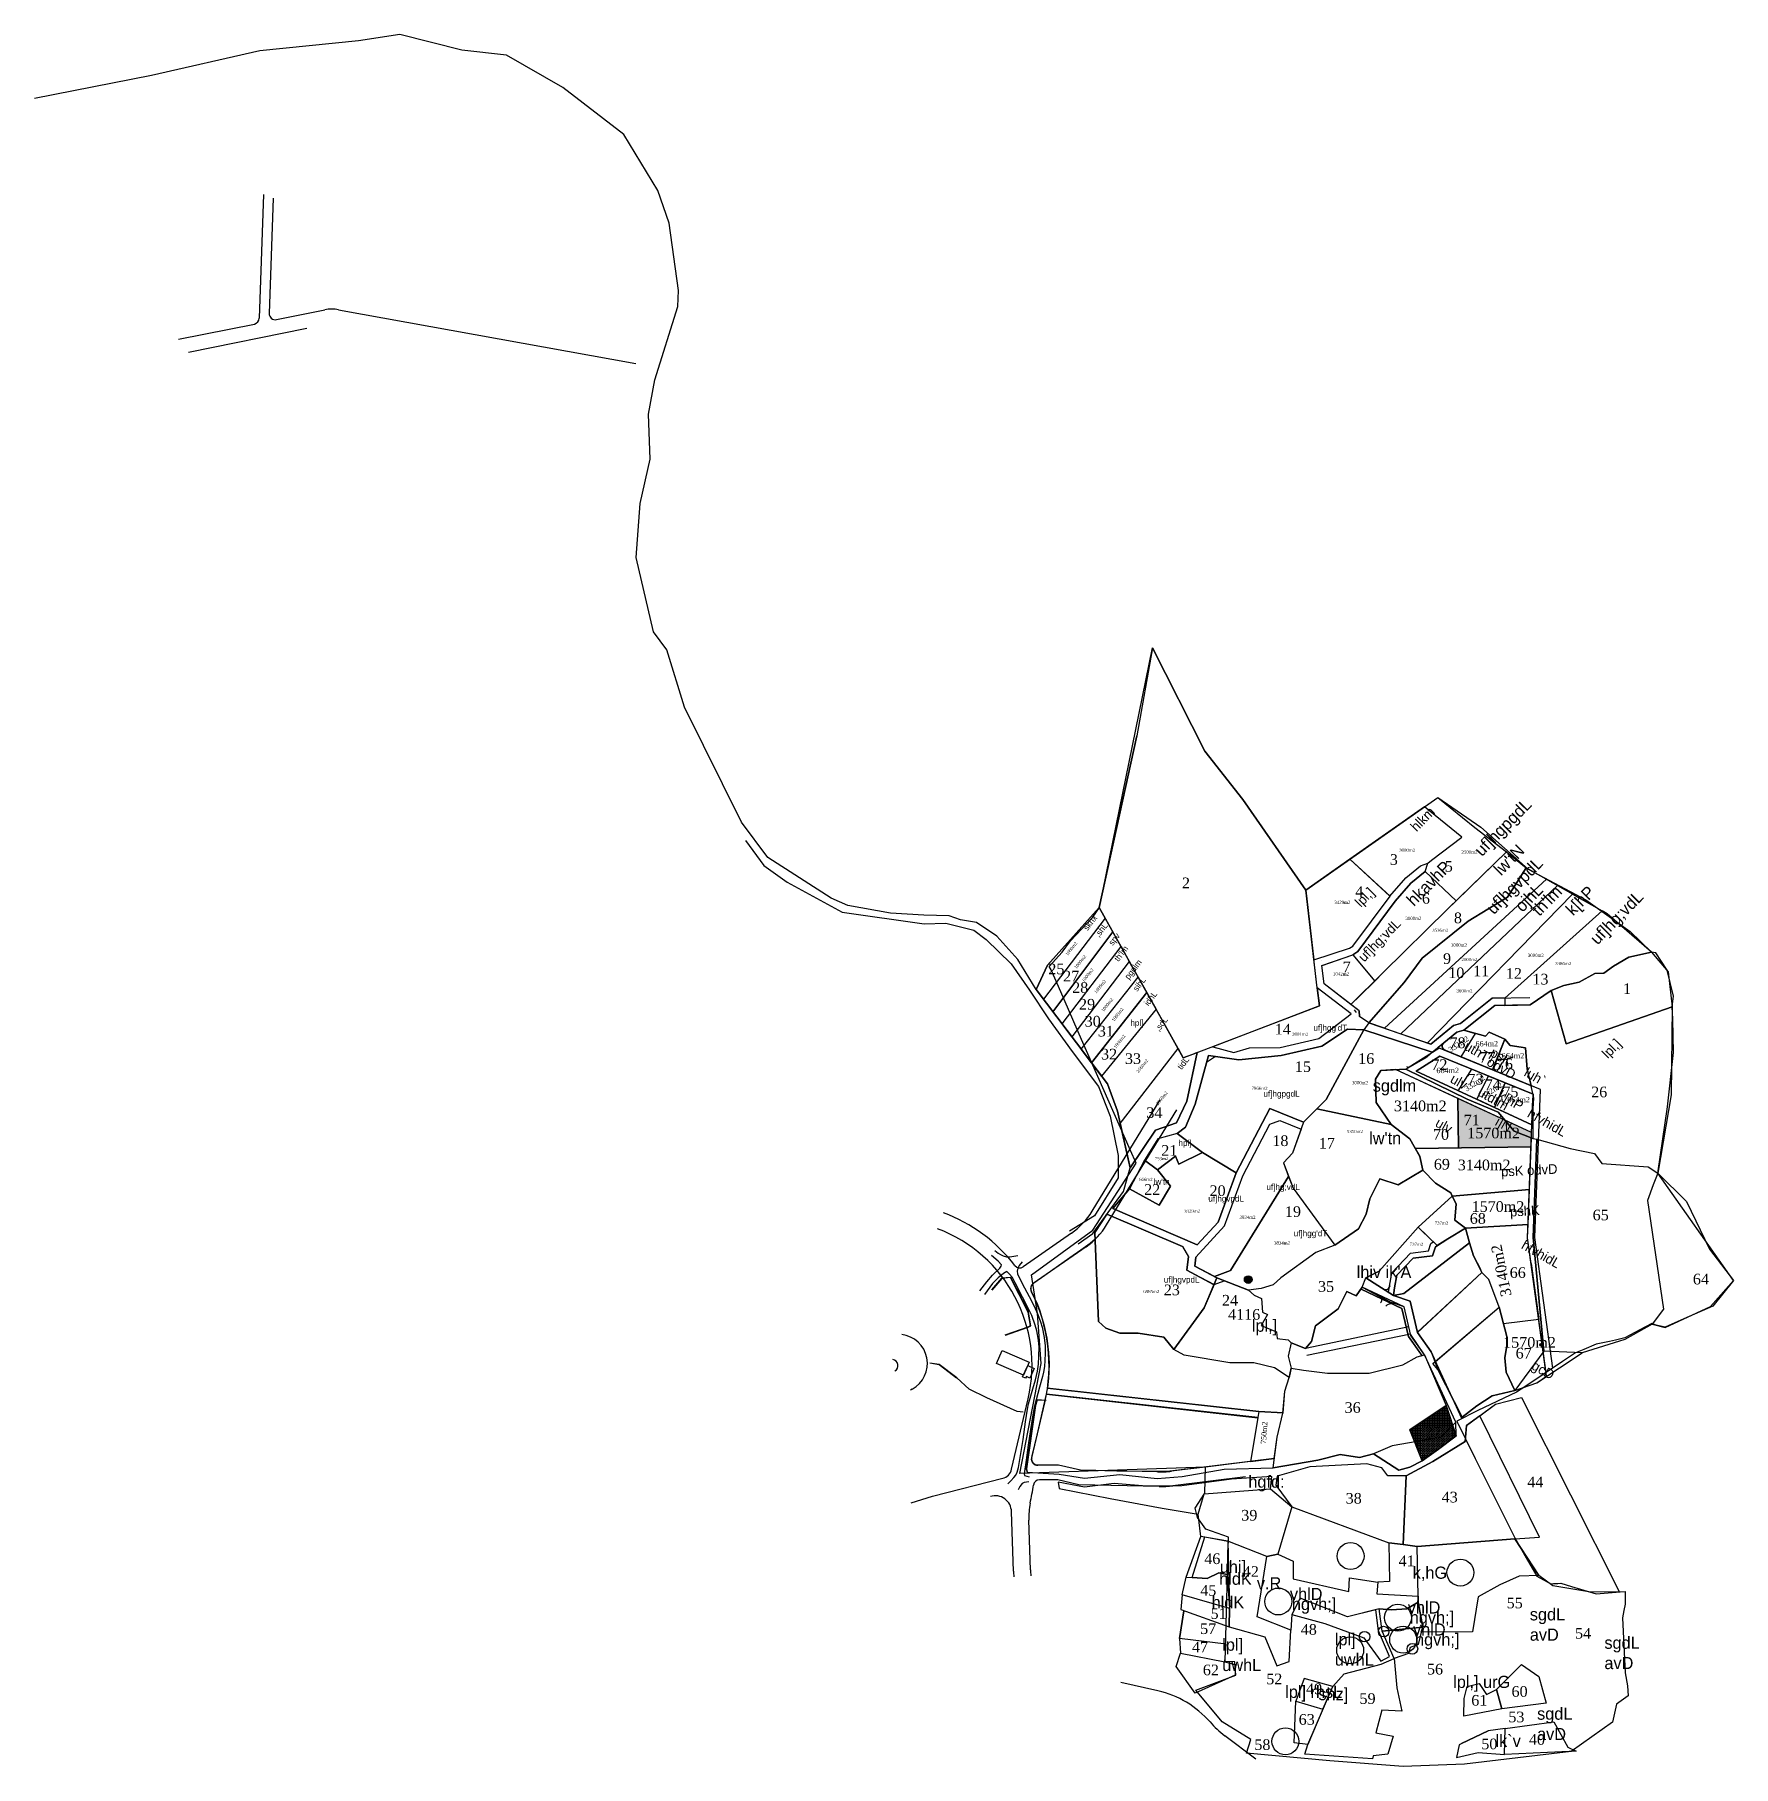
# Model space of a CAD drawing. Header units: feet. Extents: x 153404 to 154800, y 178561 to 179983.
import ezdxf

# ---------------------------------------------------------------- set-up
doc = ezdxf.new("R2010")
doc.units = ezdxf.units.FT
doc.header["$MEASUREMENT"] = 0
doc.layers.add('TRIG-T', color=1, linetype='CONTINUOUS')
doc.styles.get("Standard").update_dxf_attribs({"font": 'nasek.shx'})

msp = doc.modelspace()

# ---------------------------------------------------------------- texts
at = {"layer": 'TRIG-T', "color": 6, "attachment_point": 1}
for s, width, insert, char_height, rotation in [('uf]hgpgdL', 44.35106614718097, (154585.9320018696, 179314.2893559189), 10, 45.42872525423932), ('hlkm', 44.35106614718097, (154533.7282197677, 179333.3257280297), 8, 45.42872525423932), ("lw'tN", 44.35106614718097, (154601.8742607657, 179298.4800729357), 10, 45.42872525423932), ('hkavhP', 44.35106614718097, (154530.2402183781, 179273.3759246788), 10, 45.42872525423932), ('uf]hgvpdL', 44.35106614718097, (154595.8011049859, 179266.6071876374), 10, 45.42872525423932), ('lpl,]', 44.35106614718097, (154488.0978205803, 179271.315954547, -187.95), 8, 45.42872525423932), ('ojhL', 44.35106614718097, (154619.3319505806, 179268.5455826184), 10, 45.42872525423932), ("th'lm", 44.35106614718097, (154633.2315740806, 179265.2209253995), 10, 45.42872525423932), ('k[hP', 44.35106614718097, (154660.9813387985, 179265.5824301487), 10, 45.42872525423932), ('uf]hg;vdL', 44.35106614718097, (154680.9507204234, 179241.7196303041), 10, 45.42872525423932), ('skhx', 44.35106614718097, (154265.2235991663, 179249.5180477249), 5, 52.730513247701815), (',shL', 44.35106614718097, (154274.595755294, 179244.0168777711), 5, 52.730513247701815), ('uf]hg;vdL', 44.35106614718097, (154490.7302945935, 179226.286763223), 8, 45.42872525423932), ('{\\fTimes New Roman|b0|i0|c178|p18;1000m2}', 71.9126749902498, (154250.7895408444, 179227.8089140524), 2.625, 51.68101646227891), ('spv', 44.35106614718097, (154285.9629461238, 179237.3647110016), 5, 52.730513247701815), ('{\\fTimes New Roman|b0|i0|c178|p18;1000m2}', 71.9126749902498, (154258.0594853603, 179216.9533703626), 2.625, 51.68101646227891), ("th'lm", 44.35106614718097, (154290.6403571727, 179224.1407120394), 5, 52.730513247701815), ('pgdlm', 44.35106614718097, (154299.1735291088, 179209.4022615485), 5, 52.730513247701815), ('{\\fTimes New Roman|b0|i0|c178|p18;1000m2}', 71.9126749902498, (154264.2091045574, 179206.0630451169), 2.625, 51.68101646227891), ('sihL', 44.35106614718097, (154306.0283753165, 179199.6328463359), 5, 52.730513247701815), ('{\\fTimes New Roman|b0|i0|c178|p18;1000m2}', 71.9126749902498, (154274.4118781145, 179196.7085383567), 2.625, 51.68101646227891), ('idhL', 44.35106614718097, (154315.179153945, 179187.8081145993), 5, 52.730513247701815), ('{\\fTimes New Roman|b0|i0|c178|p18;1000m2}', 71.9126749902498, (154280.2631646358, 179181.6145337407), 2.625, 51.68101646227891), ('{\\fTimes New Roman|b0|i0|c178|p18;1000m2}', 71.9126749902498, (154288.7833442816, 179173.7124852901), 2.625, 51.68101646227891), (',sdL', 44.35106614718097, (154323.9630837195, 179166.6783779195), 5, 52.730513247701815), ('{\\fTimes New Roman|b0|i0|c178|p18;1000m2}', 71.9126749902498, (154290.3510454112, 179151.5633166331), 2.625, 51.68101646227891), ('{\\fTimes New Roman|b0|i0|c178|p18;332m2}', 71.9126749902498, (154565.1593502061, 179150.4937036261, 185.47), 4.375, 33.521566734544464), ('uthT', 44.35106614718097, (154581.7388760582, 179156.6558002126), 8, 330.45466794617334), ('lpl,]', 44.35106614718097, (154690.94173038, 179147.0396951248), 8, 45.42872525423932), ('{\\fTimes New Roman|b0|i0|c178|p18;2560m2}', 71.9126749902498, (154309.0967613503, 179131.5257396939), 2.625, 51.68101646227891), ('tidL', 44.35106614718097, (154342.4714744469, 179135.3628904579), 5, 52.730513247701815), ('odvD', 44.35106614718097, (154600.2730368033, 179143.7617811668, 185.47), 8, 330.45466794617334), ('psK', 44.35106614718097, (154603.0445118255, 179151.3729199535), 8, 330.45466794617334), ('ulv', 44.35106614718097, (154570.3483038256, 179129.7643868653), 8, 330.45466794617334), ('{\\fTimes New Roman|b0|i0|c178|p18;332m2}', 71.9126749902498, (154578.3118998054, 179118.3880149964), 4.375, 33.521566734544464), ('{\\fTimes New Roman|b0|i0|c178|p18;332m2}', 71.9126749902498, (154592.6812868434, 179112.4710484828), 4.375, 33.521566734544464), ('luh`', 44.35106614718097, (154631.0213438745, 179135.045782468), 8, 330.45466794617334), ('{\\fTimes New Roman|b0|i0|c178|p18;2560m2}', 71.9126749902498, (154325.093625638, 179105.0011295927), 2.625, 51.68101646227891), ('utdtm', 44.35106614718097, (154592.8641771236, 179119.0574973135), 8, 330.45466794617334), ('k[hP', 44.35106614718097, (154609.5481672999, 179116.2658410839), 8, 330.45466794617334), ('i]N', 44.35106614718097, (154607.2312525849, 179094.5493071231), 8, 330.45466794617334), ('hfvhidL', 44.35106614718097, (154633.7242833653, 179101.3187774155), 8, 330.45466794617334), ('ulv', 44.35106614718097, (154558.0905141359, 179093.6761871442), 8, 330.45466794617334), ('psK odvD', 44.35106614718097, (154608.674020778, 179052.9668213252), 8, 3.0034343226836664), ('pshK', 44.35106614718097, (154615.9928144989, 179020.1012753687), 8, 3.0034343226836664), ('{\\fTimes New Roman|b0|i0|c178|p18;3140m2}', 71.9126749902498, (154609.016126217, 178945.6412569735), 8.75, 101.41835478377041), ('hfvhidL', 44.35106614718097, (154628.7747311262, 178993.2356133052), 8, 330.45466794617334), ('gcD', 44.35106614718097, (154637.1909766311, 178894.1855251064), 8, 330.45466794617334), ('{\\fTimes New Roman|b0|i0|c178|p18;750m2}', 71.9126749902498, (154411.4368754088, 178825.4537570818), 4.375, 86.24437744656018)]:
    msp.add_mtext_dynamic_manual_height_columns(s, width=width, gutter_width=25, heights=[0], dxfattribs=dict(at, insert=insert, char_height=char_height, rotation=rotation))
for s, width, insert, char_height in [('{\\fTimes New Roman|b0|i0|c178|p18;3}', 71.9126749902498, (154517.4936322186, 179309.7656636233), 8.75), ('{\\fTimes New Roman|b0|i0|c178|p18;3000m2}', 71.9126749902498, (154525.1671613489, 179314.4161842779), 2.625), ('{\\fTimes New Roman|b0|i0|c178|p18;2500m2}', 71.9126749902498, (154576.3622202281, 179312.8468551792, 172.15), 2.625), ('{\\fTimes New Roman|b0|i0|c178|p18;5}', 71.9126749902498, (154562.6632332315, 179304.1451102451), 8.75), ('{\\fTimes New Roman|b0|i0|c178|p18;2}', 71.9126749902498, (154346.7855068456, 179290.5681349709), 8.75), ('{\\fTimes New Roman|b0|i0|c178|p18;4}', 71.9126749902498, (154489.0916126299, 179283.3856482369), 8.75), ('{\\fTimes New Roman|b0|i0|c178|p18;3429m2}', 71.9126749902498, (154471.9226929241, 179271.5458720604), 2.625), ('{\\fTimes New Roman|b0|i0|c178|p18;6}', 71.9126749902498, (154543.8855264637, 179277.8504193836), 8.75), ('{\\fTimes New Roman|b0|i0|c178|p18;3000m2}', 71.9126749902498, (154530.3100298807, 179258.3512694373), 2.625), ('{\\fTimes New Roman|b0|i0|c178|p18;8}', 71.9126749902498, (154570.1613329891, 179261.8369047924), 8.75), ('{\\fTimes New Roman|b0|i0|c178|p18;3536m2}', 71.9126749902498, (154552.3112759316, 179248.6830042912), 2.625), ('{\\fTimes New Roman|b0|i0|c178|p18;3000m2}', 71.9126749902498, (154567.7322732077, 179236.4703212646), 2.625), ('{\\fTimes New Roman|b0|i0|c178|p18;7}', 71.9126749902498, (154478.7726686005, 179221.5344856355, 172.15), 8.75), ('{\\fTimes New Roman|b0|i0|c178|p18;9}', 71.9126749902498, (154561.2028108199, 179228.315368983), 8.75), ('{\\fTimes New Roman|b0|i0|c178|p18;2000m2}', 71.9126749902498, (154576.3074706456, 179224.5656522831), 2.625), ('{\\fTimes New Roman|b0|i0|c178|p18;3000m2}', 71.9126749902498, (154630.8735070771, 179228.0052259984), 2.625), ('{\\fTimes New Roman|b0|i0|c178|p18;3386m2}', 71.9126749902498, (154653.3359728213, 179221.2906300813), 2.625), ('{\\fTimes New Roman|b0|i0|c178|p18;25}', 71.9126749902498, (154236.9779648574, 179219.8959588535), 8.75), ('{\\fTimes New Roman|b0|i0|c178|p18;27}', 71.9126749902498, (154249.1256391611, 179214.0032393031), 8.75), ('{\\fTimes New Roman|b0|i0|c178|p18;1042m2}', 71.9126749902498, (154470.82357204, 179212.7473035047), 2.625), ('{\\fTimes New Roman|b0|i0|c178|p18;10}', 71.9126749902498, (154565.5456448715, 179216.7149254218, 181.78), 8.75), ('{\\fTimes New Roman|b0|i0|c178|p18;11}', 71.9126749902498, (154585.9422349043, 179218.1934338326), 8.75), ('{\\fTimes New Roman|b0|i0|c178|p18;12}', 71.9126749902498, (154612.8268244343, 179216.1423809484), 8.75), ('{\\fTimes New Roman|b0|i0|c178|p18;13}', 71.9126749902498, (154634.6377652625, 179211.5098750927), 8.75), ('{\\fTimes New Roman|b0|i0|c178|p18;28}', 71.9126749902498, (154256.5344624673, 179204.5948382532), 8.75), ('{\\fTimes New Roman|b0|i0|c178|p18;3000m2}', 71.9126749902498, (154572.2959917447, 179198.7870925395), 2.625), ('{\\fTimes New Roman|b0|i0|c178|p18;1}', 71.9126749902498, (154709.0848209884, 179203.6783778362), 8.75), ('{\\fTimes New Roman|b0|i0|c178|p18;29}', 71.9126749902498, (154262.1719500239, 179190.893052836), 8.75), ('{\\fTimes New Roman|b0|i0|c178|p18;30}', 71.9126749902498, (154266.8436544607, 179176.9271330556), 8.75), ('{\\fTimes New Roman|b0|i0|c178|p18;31}', 71.9126749902498, (154277.6466972478, 179168.8109279513), 8.75), ('hpl]', 44.35106614718097, (154304.3565221866, 179173.7553254663), 5), ('{\\fTimes New Roman|b0|i0|c178|p18;14}', 71.9126749902498, (154422.9838991041, 179170.4140016778), 8.75), ("uf]hgg'dT", 44.35106614718097, (154454.7571500919, 179169.6830916972), 5), ('{\\fTimes New Roman|b0|i0|c178|p18;2001m2}', 71.9126749902498, (154437.2659404093, 179163.2804126722), 2.625), ('{\\fTimes New Roman|b0|i0|c178|p18;78}', 71.9126749902498, (154566.5237253238, 179159.2068801429, 185.47), 8.75), ('{\\fTimes New Roman|b0|i0|c178|p18;664m2}', 71.9126749902498, (154587.8874375559, 179156.33355341), 4.375), ('{\\fTimes New Roman|b0|i0|c178|p18;32}', 71.9126749902498, (154280.2795513995, 179149.8832064429), 8.75), ('{\\fTimes New Roman|b0|i0|c178|p18;33}', 71.9126749902498, (154299.9238516919, 179146.1887207686), 8.75), ('{\\fTimes New Roman|b0|i0|c178|p18;15}', 71.9126749902498, (154439.4890476745, 179139.6574109156), 8.75), ('{\\fTimes New Roman|b0|i0|c178|p18;16}', 71.9126749902498, (154491.5437249386, 179146.316056305), 8.75), ('{\\fTimes New Roman|b0|i0|c178|p18;72}', 71.9126749902498, (154551.6591385152, 179141.2776823591), 8.75), ('{\\fTimes New Roman|b0|i0|c178|p18;77}', 71.9126749902498, (154591.1403352576, 179147.2069918311), 8.75), ('{\\fTimes New Roman|b0|i0|c178|p18;76}', 71.9126749902498, (154605.4334583437, 179141.8497989866), 8.75), ('{\\fTimes New Roman|b0|i0|c178|p18;664m2}', 71.9126749902498, (154609.3802559429, 179146.4017648657), 4.375), ('{\\fTimes New Roman|b0|i0|c178|p18;3000m2}', 71.9126749902498, (154486.3994891777, 179123.4019251246), 2.625), ('sgdlm', 44.35106614718097, (154503.4925228588, 179124.6612178437), 10), ('{\\fTimes New Roman|b0|i0|c178|p18;664m2}', 71.9126749902498, (154555.7942603601, 179134.3115985596), 4.375), ('{\\fTimes New Roman|b0|i0|c178|p18;73}', 71.9126749902498, (154581.2501426206, 179129.3372485593), 8.75), ('{\\fTimes New Roman|b0|i0|c178|p18;74}', 71.9126749902498, (154595.4216236365, 179124.7750190951), 8.75), ('{\\fTimes New Roman|b0|i0|c178|p18;7866m2}', 71.9126749902498, (154403.9306966926, 179118.8892595925), 2.625), ('uf]hgpgdL', 44.35106614718097, (154413.6791040527, 179115.4925385512, -172.15), 5), ('{\\fTimes New Roman|b0|i0|c178|p18;3140m2}', 71.9126749902498, (154520.8899845617, 179107.3956630163), 8.75), ('{\\fTimes New Roman|b0|i0|c178|p18;75}', 71.9126749902498, (154609.9607941006, 179118.8690729307), 8.75), ('{\\fTimes New Roman|b0|i0|c178|p18;664m2}', 71.9126749902498, (154614.0215744762, 179110.3100234123), 4.375), ('{\\fTimes New Roman|b0|i0|c178|p18;26}', 71.9126749902498, (154682.9178338588, 179118.836127243), 8.75), ('{\\fTimes New Roman|b0|i0|c178|p18;34}', 71.9126749902498, (154317.4892775647, 179101.8190881865), 8.75), ('{\\fTimes New Roman|b0|i0|c178|p18;71}', 71.9126749902498, (154578.2073454692, 179095.8052917857), 8.75), ('{\\fTimes New Roman|b0|i0|c178|p18;18}', 71.9126749902498, (154421.0296153192, 179078.7940683498), 8.75), ('{\\fTimes New Roman|b0|i0|c178|p18;9350m2}', 71.9126749902498, (154482.2169264375, 179083.307773698), 2.625), ("lw'tn", 44.35106614718097, (154500.5380591548, 179081.5456094141), 10), ('{\\fTimes New Roman|b0|i0|c178|p18;70}', 71.9126749902498, (154552.9866901639, 179083.9241454162), 8.75), ('{\\fTimes New Roman|b0|i0|c178|p18;1570m2}', 71.9126749902498, (154581.105772574, 179085.1171864004), 8.75), ('{\\fTimes New Roman|b0|i0|c178|p18;21}', 71.9126749902498, (154329.7559994725, 179070.8202529393, 174.99), 8.75), ('hpl]', 44.35106614718097, (154343.8798991028, 179075.0824694535), 5), ('{\\fTimes New Roman|b0|i0|c178|p18;17}', 71.9126749902498, (154459.1855540405, 179076.7359591141), 8.75), ('{\\fTimes New Roman|b0|i0|c178|p18;753m2}', 71.9126749902498, (154324.4358099505, 179061.0724460962), 2.625), ('{\\fTimes New Roman|b0|i0|c178|p18;69}', 71.9126749902498, (154553.6472589327, 179059.4925823285), 8.75), ('{\\fTimes New Roman|b0|i0|c178|p18;3140m2}', 71.9126749902498, (154573.3299889793, 179058.9048005275), 8.75), ('{\\fTimes New Roman|b0|i0|c178|p18;666m2}', 71.9126749902498, (154311.4852960902, 179043.9219067744), 2.625), ('{\\fTimes New Roman|b0|i0|c178|p18;22}', 71.9126749902498, (154315.6904489422, 179038.6923951171), 8.75), ("lw'tn", 44.35106614718097, (154323.4929695152, 179043.2811728781), 5), ('{\\fTimes New Roman|b0|i0|c178|p18;20}', 71.9126749902498, (154369.405141736, 179037.7512121487), 8.75), ('uf]hg;vdL', 44.35106614718097, (154416.136957071, 179038.9451637454), 5), ('uf]hgvpdL', 44.35106614718097, (154368.3889811971, 179029.3872049666), 5), ('{\\fTimes New Roman|b0|i0|c178|p18;1570m2}', 71.9126749902498, (154584.7041672418, 179024.7157298223), 8.75), ('{\\fTimes New Roman|b0|i0|c178|p18;3929m2}', 71.9126749902498, (154348.4915686265, 179017.879200017), 2.625), ('{\\fTimes New Roman|b0|i0|c178|p18;3834m2}', 71.9126749902498, (154394.0350562135, 179012.8634343938), 2.625), ('{\\fTimes New Roman|b0|i0|c178|p18;19}', 71.9126749902498, (154431.3230665563, 179020.5341495445), 8.75), ('{\\fTimes New Roman|b0|i0|c178|p18;737m2}', 71.9126749902498, (154554.3831171292, 179008.0975027464), 2.625), ('{\\fTimes New Roman|b0|i0|c178|p18;68}', 71.9126749902498, (154583.1837113406, 179014.9259386025), 8.75), ('{\\fTimes New Roman|b0|i0|c178|p18;65}', 71.9126749902498, (154684.1343637024, 179017.787032696), 8.75), ("uf]hgg'dT", 44.35106614718097, (154438.5045881869, 179000.8629755296, -172.15), 5), ('{\\fTimes New Roman|b0|i0|c178|p18;3834m2}', 71.9126749902498, (154422.3529834675, 178991.6993962561), 2.625), ('{\\fTimes New Roman|b0|i0|c178|p18;737m2}', 71.9126749902498, (154533.8499323112, 178990.7795078124), 2.625), ("lhiv ik'A", 44.35106614718097, (154490.3049599906, 178971.5552699748), 10), ('{\\fTimes New Roman|b0|i0|c178|p18;66}', 71.9126749902498, (154615.9950649302, 178970.5120511184), 8.75), ('{\\fTimes New Roman|b0|i0|c178|p18;64}', 71.9126749902498, (154766.4908229354, 178965.1401020376), 8.75), ('{\\fTimes New Roman|b0|i0|c178|p18;6985m2}', 71.9126749902498, (154314.9811559419, 178951.8665075652), 2.625), ('uf]hgvpdL', 44.35106614718097, (154331.8276481147, 178962.8422731829), 5), ('{\\fTimes New Roman|b0|i0|c178|p18;23}', 71.9126749902498, (154331.8276481147, 178956.2633258145), 8.75), ('{\\fTimes New Roman|b0|i0|c178|p18;35}', 71.9126749902498, (154458.5141756513, 178959.0737726248, -208.11), 8.75), ('{\\fTimes New Roman|b0|i0|c178|p18;24}', 71.9126749902498, (154379.6486634567, 178947.7722431704), 8.75), ('{\\fTimes New Roman|b0|i0|c178|p18;4116}', 71.9126749902498, (154384.6437172219, 178936.1635550059), 8.75), ('lpl,]', 44.35106614718097, (154404.1478626204, 178927.5000282347), 10), ('{\\fTimes New Roman|b0|i0|c178|p18;1570m2}', 71.9126749902498, (154610.5891557184, 178913.1431724759), 8.75), ('{\\fTimes New Roman|b0|i0|c178|p18;67}', 71.9126749902498, (154620.8812310412, 178904.2590040409), 8.75), ('{\\fTimes New Roman|b0|i0|c178|p18;36}', 71.9126749902498, (154480.3723631852, 178859.6470178126), 8.75), ('{\\fTimes New Roman|b0|i0|c178|p18;37}', 71.9126749902498, (154546.5137647385, 178839.2954229537), 8.75), ('hgfd:', 44.35106614718097, (154401.2853006662, 178799.4019763458), 10), ('{\\fTimes New Roman|b0|i0|c178|p18;44}', 71.9126749902498, (154630.4235772976, 178798.5444261393, -208.11), 8.75), ('{\\fTimes New Roman|b0|i0|c178|p18;38}', 71.9126749902498, (154481.2494896989, 178785.0866868443, -208.11), 8.75), ('{\\fTimes New Roman|b0|i0|c178|p18;43}', 71.9126749902498, (154560.1080359004, 178786.0714006655, -208.11), 8.75), ('{\\fTimes New Roman|b0|i0|c178|p18;39}', 71.9126749902498, (154395.4687573606, 178771.1733395428), 8.75), ('{\\fTimes New Roman|b0|i0|c178|p18;46}', 71.9126749902498, (154365.0970131246, 178735.4615488134), 8.75), ('uhi]', 44.35106614718097, (154377.8571067812, 178729.46, 227.45), 10), ('{\\fTimes New Roman|b0|i0|c178|p18;42}', 71.9126749902498, (154396.7289959656, 178724.9803721973), 8.75), ('{\\fTimes New Roman|b0|i0|c178|p18;41}', 71.9126749902498, (154524.7552621816, 178733.7081375792), 8.75), ('k,hG', 44.35106614718097, (154536.309447015, 178724.6268975654), 10), ('{\\fTimes New Roman|b0|i0|c178|p18;45}', 71.9126749902498, (154361.7406579664, 178709.3544828483), 8.75), ('hldK', 44.35106614718097, (154377.3592134058, 178719.6562273208), 10), ('v.R', 44.35106614718097, (154408.283180799, 178715.8991321835), 10), ('hldK', 44.35106614718097, (154371.1206988427, 178700.3037951686), 10), ('vhlD', 44.35106614718097, (154435.4515069356, 178707.122498056, -222.12), 10), ('hgvh;]', 44.35106614718097, (154437.08, 178698.8942105263, 208.4), 10), ('vhlD', 44.35106614718097, (154532.275333326, 178696.0697071398, -430.52), 10), ('{\\fTimes New Roman|b0|i0|c178|p18;55}', 71.9126749902498, (154613.47096352, 178699.1164847988), 8.75), ('{\\fTimes New Roman|b0|i0|c178|p18;51}', 71.9126749902498, (154370.2535117145, 178690.4098340962), 8.75), ('hgvh;]', 44.35106614718097, (154533.9038263904, 178687.84141961), 10), ('sgdL avD', 44.35106614718097, (154632.5169767618, 178690.4094488185), 10), ('{\\fTimes New Roman|b0|i0|c178|p18;57}', 71.9126749902498, (154361.7034058945, 178677.9839000042), 8.75), ('{\\fTimes New Roman|b0|i0|c178|p18;48}', 71.9126749902498, (154444.3447484206, 178677.3695584533), 8.75), ('lpl] uwhL', 44.35106614718097, (154472.3279601843, 178669.941753552), 10), ('vhlD', 44.35106614718097, (154536.6238370453, 178677.9697079113, -430.52), 10), ('hgvh;]', 44.35106614718097, (154538.2523301098, 178669.7414203816), 10), ('{\\fTimes New Roman|b0|i0|c178|p18;54}', 71.9126749902498, (154669.6867755389, 178674.1910256592), 8.75), ('sgdL avD', 44.35106614718097, (154693.7993480235, 178667.0753486265), 10), ('{\\fTimes New Roman|b0|i0|c178|p18;47}', 71.9126749902498, (154355.0138072773, 178662.9126722983), 8.75), ('lpl] uwhL', 44.35106614718097, (154379.8495426728, 178665.5015382337), 10), ('{\\fTimes New Roman|b0|i0|c178|p18;62}', 71.9126749902498, (154363.8970339698, 178644.1001888025), 8.75), ('{\\fTimes New Roman|b0|i0|c178|p18;56}', 71.9126749902498, (154548.0319906301, 178644.7530878698, 233.03), 8.75), ('{\\fTimes New Roman|b0|i0|c178|p18;52}', 71.9126749902498, (154415.9872689441, 178636.7072174917), 8.75), ('lpl] rhsL', 44.35106614718097, (154431.5773381094, 178626.7536468497), 10), ('{\\fTimes New Roman|b0|i0|c178|p18;49}', 71.9126749902498, (154448.7315935138, 178628.6416243582), 8.75), ('shz]', 44.35106614718097, (154458.867147514, 178624.9016259609), 10), ('lpl,] urG', 44.35106614718097, (154569.5683023402, 178634.912550463), 10), ('{\\fTimes New Roman|b0|i0|c178|p18;60}', 71.9126749902498, (154617.5057277207, 178626.4181331894), 8.75), ('{\\fTimes New Roman|b0|i0|c178|p18;59}', 71.9126749902498, (154492.6109374658, 178620.5617228209), 8.75), ('{\\fTimes New Roman|b0|i0|c178|p18;61}', 71.9126749902498, (154584.4363492788, 178619.1966627104), 8.75), ('{\\fTimes New Roman|b0|i0|c178|p18;63}', 71.9126749902498, (154442.6402272039, 178603.459355468), 8.75), ('{\\fTimes New Roman|b0|i0|c178|p18;53}', 71.9126749902498, (154614.8850521695, 178605.5038912545), 8.75), ('sgdL avD', 44.35106614718097, (154638.4994444617, 178608.8188304389, 236.43), 10), ('{\\fTimes New Roman|b0|i0|c178|p18;58}', 71.9126749902498, (154406.2238862641, 178582.7727061045), 8.75), ('{\\fTimes New Roman|b0|i0|c178|p18;50}', 71.9126749902498, (154592.6536488817, 178583.3179335209), 8.75), ('lk`v', 44.35106614718097, (154604.3221835061, 178586.4524606598), 10), ('{\\fTimes New Roman|b0|i0|c178|p18;40}', 71.9126749902498, (154631.7503508992, 178586.96632284), 8.75)]:
    msp.add_mtext_dynamic_manual_height_columns(s, width=width, gutter_width=25, heights=[0], dxfattribs=dict(at, insert=insert, char_height=char_height))

# ---------------------------------------------------------------- hatches: boundary and pattern name
at = {"layer": 'TRIG-T'}
h = msp.add_hatch(dxfattribs=at)
h.set_pattern_fill('ANGLE', color=6, scale=2)
h.set_pattern_definition([(0, (0, 0), (0, 0.55), [0.4, -0.15]), (90, (0, 0), (-0.55, 3.367778697655222e-17), [0.4, -0.15])])
h.paths.add_polyline_path([(154574.0308996252, 179068.5433662588), (154633.597881988, 179069.3988735723), (154634.0439982512, 179081.0570898363), (154573.2622140022, 179109.1299388709)])
h = msp.add_hatch(color=6, dxfattribs=at)
h.dxf.hatch_style = 1
edge = h.paths.add_edge_path()
edge.add_arc((154401.17, 178960.34), 3.153355888979513, 0, 360)
h = msp.add_hatch(color=6, dxfattribs=at)
h.dxf.hatch_style = 1
edge = h.paths.add_edge_path()
edge.add_arc((154641.76, 178906.76), 1, 0, 360)
h = msp.add_hatch(dxfattribs=at)
h.set_pattern_fill('ANGLE', color=6, scale=5)
h.set_pattern_definition([(0, (0, 0), (0, 1.375), [1, -0.375]), (90, (0, 0), (-1.375, 8.419446744138055e-17), [1, -0.375])])
h.paths.add_polyline_path([(154544.22, 178811.56), (154533.9545590534, 178837.0407349619), (154563.776736471, 178856.956436826), (154572.11, 178832.11), (154557.64, 178821.1)])

# ---------------------------------------------------------------- linework, layer by layer
at = {"layer": 'TRIG-T', "color": 6}
for p, q in [((153592.3319738101, 179851.6405928986), (153588.7284416284, 179749.9489811591)), ((153600.2331796485, 179848.7109244116), (153596.8758292306, 179753.966557509)), ((153602.8624202495, 179748.8884240522), (153642.5179971931, 179756.8965215804)), ((153653.8000607236, 179757.0103757044), (153898.0222276392, 179712.8017354731)), ((153522.4833343423, 179732.6565694486), (153584.72130525, 179745.2249842695)), ((153530.6494045645, 179722.0633993177), (153627.8529084007, 179741.6927982268)), ((154272.9309754694, 179016.5152200253), (154328.7642043257, 179108.1031344089)), ((154284.8477822933, 179005.3247835923), (154342.4258089983, 179099.774835797)), ((154256.087105831, 178998.5780160697), (154216.3934041857, 178970.8171919369)), ((154268.003912655, 178987.3875796368), (154224.591702029, 178957.0261193937)), ((154125.164645083, 178870.3554089435), (154123.8630359586, 178869.6426147985)), ((154206.7693327973, 178804.52635618), (154220.3915076476, 178862.3317959775)), ((154223.3822572061, 178813.9869493086), (154234.0182490273, 178859.120578238)), ((154422.5718322227, 178813.3255169618), (154338.13628053, 178802.9566684183)), ((154141.8900337571, 178782.5201422348), (154199.4938755061, 178797.1268595748)), ((154245.4660299929, 178807.8861440649), (154228.2623314476, 178807.840103735)), ((154243.5276748371, 178795.8803919354), (154229.6853153482, 178795.8309196329)), ((154262.1582596529, 178791.6972127357), (154244.6749665629, 178795.7511944512)), ((154263.479561624, 178803.7092119796), (154245.4660299929, 178807.8861440649)), ((154326.7011493371, 178802.3779245368), (154263.479561624, 178803.7092119796)), ((154398.8819729562, 178798.3262132632), (154339.2458097299, 178791.0027774377)), ((154124.1919065106, 178776.9346062938), (154141.8900337571, 178782.5201422348)), ((154327.943642876, 178790.4213442287), (154262.1582596529, 178791.6972127357)), ((154208.3239309808, 178720.8069524406), (154206.6944648209, 178769.6376400493)), ((154222.2976441484, 178721.8282206313), (154220.9300477969, 178762.8113793237)), ((154327.045750004, 178622.5742309203), (154296.5400181276, 178629.4818775663)), ((154407.3406095449, 178566.3691078344), (154381.8809633162, 178585.6740018945))]:
    msp.add_line(p, q, dxfattribs=at)
for points, elevation in [([(154261.37, 178989.74), (154273.47, 178998.27), (154298.84, 179032.72), (154304.17, 179052.18), (154293.92, 179098.58), (154285.48, 179121.11), (154226.95, 179198.58), (154211.84, 179223.26), (154194.58, 179242.38), (154177.93, 179253.67), (154164.71, 179255.8), (154155.45, 179259.17), (154134.62, 179259.79), (154107.28, 179261.39), (154072.23, 179267.64), (154058.5, 179273.62), (154006.66, 179306.96), (153985.03, 179335.97), (153938.15, 179430.54), (153923.66, 179477.64), (153912.58, 179492.53), (153898.48, 179553.5), (153901.66, 179597.74), (153909.94, 179634.34), (153908.38, 179671.27), (153913.65, 179699.49), (153932.59, 179759.68), (153933.13, 179772.76), (153925.49, 179827.96), (153916.27, 179854.91), (153888.17, 179900.88), (153838.09, 179939.56), (153791.73, 179966), (153755.18, 179970.27), (153704.32, 179982.92), (153670.29, 179977.86), (153589.13, 179969.71), (153500.28, 179949.25), (153404.2, 179930.39)], 192.1), ([(154455.4201114082, 179221.1001114082), (154448.42, 179280.24), (154556.88, 179356.31), (154587.36, 179331.73)], 194.98), ([(154484.3699342354, 179232.4430560798), (154487.1126403265, 179234.2515800885), (154517.6803348376, 179275.3396651624), (154484.6497425893, 179305.6502574107), (154448.42, 179280.24), (154455.1955965051, 179223.0855965051), (154484.3699342354, 179232.4430560798), (154484.3699342354, 179232.4430560798)], 172.15), ([(154517.5169962085, 179275.1952593517), (154530.6643304155, 179290.3028278646), (154542.7548393297, 179300.138239323)], 194.98), ([(154522.0430983631, 179271.256427128), (154534.8513391691, 179285.9743442708), (154546.5411475931, 179295.4837930901)], 194.98), ([(154513.1522678107, 179166.7827750177), (154526.5705662364, 179162.2020790007), (154655.1484252381, 179284.0205072793), (154646.1479505132, 179289.1157782777), (154513.1522678107, 179166.7827750177)], 181.78), ([(154324.92, 179083.12), (154324.92, 179083.12), (154342.25, 179089.11), (154350.65, 179107), (154359.2601067328, 179146.7414869085), (154354.0773884032, 179144.7523760195), (154347.87, 179142.37), (154329.9299169141, 179174.418077367), (154278.63, 179266.06), (154236.34, 179218.57), (154226.95, 179198.58), (154285.48, 179121.11), (154293.92, 179098.58), (154304.17, 179052.18), (154324.92, 179083.12)], 172.15), ([(154461.800605961, 179218.239394039), (154487.0480837431, 179227.0220224179), (154491.2998259001, 179229.8255957918), (154522.0430983631, 179271.256427128)], 192.12), ([(154461.3277173477, 179222.2345561553), (154461.3270360584, 179222.2403119738)], 172.15), ([(154485.86, 179178.53), (154457.92, 179199.98), (154455.4228264556, 179221.0771735444)], 172.15), ([(154492.2547465697, 179181.1849048787), (154463.5809559031, 179203.198248107), (154461.7991600859, 179218.2516094004)], 172.15), ([(154485.6196919959, 179186.2787459885), (154512.1, 179212.45)], 172.15), ([(154372.11, 179151.53), (154372.11, 179151.53), (154389.33, 179146.96), (154402.31, 179150.68), (154427.32, 179150.99), (154459.26, 179158.35), (154485.86, 179178.53), (154457.92, 179199.98), (154459.7, 179185.29), (154372.11, 179151.53)], 172.15), ([(154304.17, 179052.18), (154324.92, 179083.12), (154342.25, 179089.11), (154350.65, 179107), (154359.2461181251, 179146.7361181251), (154347.87, 179142.37), (154325.4441468469, 179182.431435247), (154280.6032817962, 179127.5647985519), (154285.48, 179121.11), (154293.92, 179098.58), (154304.17, 179052.18)], 172.15), ([(154296.1160572977, 179088.63882355), (154343.5576062659, 179150.07363924), (154325.4441468469, 179182.431435247), (154280.6032817962, 179127.5647985519), (154285.48, 179121.11), (154293.92, 179098.58), (154296.1160572977, 179088.63882355)], 172.15), ([(154488.1495522732, 179181.8075895217), (154489.8229438835, 179179.7729824561)], 191.58), ([(154492.2547465697, 179181.1849048787), (154492.63, 179176.36)], 194.98), ([(154575.637819188, 179170.6130416619), (154601.4987679697, 179191.3795472105), (154632.6646367146, 179191.9788908402)], 162.64), ([(154578.38, 179165.12), (154603.66, 179185.42), (154632.78, 179185.98)], 162.64), ([(154446.63, 179089.55), (154465.16, 179108.15), (154496.22, 179165.45), (154482.87, 179165.97), (154461.55, 179151.96), (154428.36, 179144.35), (154393.47, 179140.92), (154368.49, 179144.47), (154357.66, 179104.37), (154349.59, 179085.55), (154342.88, 179080.48)], 186.72), ([(154496.22, 179165.45), (154552.3603038537, 179147.1041345874), (154572.61, 179163.65), (154578.3265567491, 179165.1063844751)], 190.62), ([(154500.33, 179171.16), (154551.1049391397, 179153.826612852), (154569.8419071495, 179169.1364401547), (154575.637819188, 179170.6130416619)], 190.62), ([(154304.17, 179052.18), (154296.1160572977, 179088.63882355), (154343.5576062659, 179150.07363924), (154347.87, 179142.37), (154359.3095405493, 179146.7604594507), (154350.65, 179107), (154342.25, 179089.11), (154324.92, 179083.12), (154304.17, 179052.18)], 172.15), ([(154557.2012035467, 179151.059595164), (154635.4927452064, 179118.9167400319)], 185.47), ([(154374.4303136724, 179143.6258000986), (154366.9256009833, 179138.6775345735)], 174.99), ([(154552.3812473574, 179147.1212473574), (154552.3855530366, 179147.1190601325)], 185.47), ([(154558.5825386382, 179143.9710781062), (154635.2484263156, 179112.5320303515)], 185.47), ([(154359.26, 178988.85), (154376.46, 179007.58), (154391.2, 179048.1), (154418.98, 179101.01)], 181.78), ([(154359.26, 178988.85), (154376.46, 179007.58), (154391.2, 179048.1), (154418.98, 179101.01), (154446.63, 179089.55)], 186.72), ([(154424.5455904161, 179098.7032489632), (154446.63, 179089.55)], 186.72), ([(154401.54, 178951.8), (154375.47, 178961.74), (154357.31, 178971.4), (154358.1313770249, 178978.7502713251), (154381.6891867699, 179004.4036304253), (154396.700276818, 179045.6688521859), (154418.955751679, 179088.0567994462), (154427.2877134668, 179091.0717964641), (154444.6105744819, 179083.8920500903), (154437.55, 179064.11), (154430.14, 179056.32), (154438, 179035.57), (154472.36, 178988.52), (154456.7, 178982.72), (154428.08, 178961.8), (154421.72, 178955.92), (154411.92, 178953), (154401.54, 178951.8)], 186.72), ([(154430.14, 179056.32), (154434.4136166815, 179045.0378694478), (154386.5855318891, 178967.8152811541), (154373.5078312865, 178962.7837527408), (154357.31, 178971.4), (154358.1313770249, 178978.7502713251), (154381.6891867699, 179004.4036304253), (154396.700276818, 179045.6688521859), (154418.955751679, 179088.0567994462), (154427.2877134668, 179091.0717964641), (154444.6105744819, 179083.8920500903), (154437.55, 179064.11), (154430.14, 179056.32)], 184.66), ([(154358.1313770249, 178978.7502713251), (154381.6891867699, 179004.4036304253), (154396.700276818, 179045.6688521859), (154418.955751679, 179088.0567994462)], 181.78), ([(154427.2877134668, 179091.0717964641), (154444.6105744819, 179083.8920500903)], 186.72), ([(154446.63, 179089.55), (154437.55, 179064.11), (154430.14, 179056.32), (154438, 179035.57), (154472.36, 178988.52)], 186.72), ([(154359.26, 178988.85), (154376.46, 179007.58), (154391.2, 179048.1), (154363.62, 179064.65), (154344.22, 179055.16), (154341.56, 179061.71), (154326.61, 179050.59), (154337.42, 179037.2), (154328.04, 179021.43), (154303.72, 179034.97), (154289.92, 179018.62), (154359.26, 178988.85)], 181.78), ([(154359.26, 178988.85), (154376.46, 179007.58), (154391.2, 179048.1), (154363.62, 179064.65), (154344.22, 179055.16), (154341.56, 179061.71), (154326.61, 179050.59)], 181.78), ([(154373.5078312865, 178962.7837527408), (154386.5855318891, 178967.8152811541), (154434.4136166815, 179045.0378694478), (154438, 179035.57), (154472.36, 178988.52), (154456.7, 178982.72), (154428.08, 178961.8), (154421.72, 178955.92), (154411.92, 178953), (154401.54, 178951.8), (154375.47, 178961.74), (154373.5078312865, 178962.7837527408)], 184.66), ([(154520.55, 178947.36), (154521.49, 178953.5), (154523.28, 178963.87), (154536.66, 178977.89), (154552.58, 178979.97), (154554.93, 178987.17), (154565.13, 178993.91), (154579.8, 179002.47), (154570.8, 179009.12), (154572.14, 179022.7), (154568.86, 179028.8), (154540.79, 179003.52), (154508.87, 178967.33), (154497.81, 178961.7), (154520.55, 178947.36)], 191.13), ([(154347.2894351165, 178987.4597585715), (154285.1544794452, 179014.136390102), (154275.13, 178998.98), (154278.19, 178925.84), (154284.31, 178920.52), (154295.82, 178916.25), (154310.72, 178916.39), (154331.91, 178912.93), (154340.04, 178902.86), (154365.08, 178937.17), (154373.1238693444, 178956.1919316449), (154372.6522254112, 178956.4428171292), (154350.8945605473, 178968.0165529544), (154352.1516161107, 178979.2655886372)], 186.72), ([(154347.2894351165, 178987.4597585715), (154285.1544794452, 179014.136390102)], 181.78), ([(154359.26, 178988.85), (154289.92, 179018.62)], 181.78), ([(154421.59, 178805.86), (154424.87, 178830.8), (154429.76, 178850.72), (154431.32, 178868.83), (154434.77, 178879.93), (154422.79, 178887.79), (154405.7, 178892.05), (154386.11, 178891.86), (154348.54, 178898.23), (154340.04, 178902.86), (154331.91, 178912.93), (154310.72, 178916.39), (154295.82, 178916.25), (154284.31, 178920.52), (154278.19, 178925.84), (154275.13, 178998.98)], 212.87), ([(154553.2388500863, 178991.4462033065), (154540.79, 179003.52), (154508.87, 178967.33), (154497.81, 178961.7), (154516.3983777745, 178949.9780414562), (154519.0786356923, 178965.9856142635), (154534.5015397597, 178982.1462357153), (154549.1827334596, 178984.0643816259), (154551.1392521734, 178990.0588219406), (154553.2388500863, 178991.4462033065)], 191.13), ([(154520.55, 178947.36), (154521.49, 178953.5), (154523.28, 178963.87), (154536.66, 178977.89), (154552.58, 178979.97), (154554.93, 178987.17), (154565.13, 178993.91)], 191.13), ([(154180.63, 178951.02), (154186.44, 178958.6), (154191.03, 178964.03), (154197.08, 178969.77), (154198.3, 178971.31), (154198.37, 178972.57), (154195.73, 178975.41), (154190.19, 178980.04)], 207.75), ([(154193.11, 178984.19), (154195.72, 178982.19), (154197.63, 178980.88), (154199.78, 178979.99), (154202.52, 178979.18), (154205.35, 178979.11), (154208.72, 178979.57), (154211.99, 178980.21)], 204.75), ([(154203.6, 178792.55), (154206.22, 178794.95), (154208.76, 178797.68), (154210.39, 178799.75), (154211.49, 178802.06), (154212.55, 178806.03), (154213.66, 178812.59), (154214.44, 178817.56), (154216.17, 178829.12), (154218.29, 178843.65), (154219.94, 178854.04), (154220.82, 178858.22), (154222.12, 178862.95), (154224.27, 178870.69), (154226.38, 178877.95), (154228.11, 178885), (154228.88, 178890.79), (154229.31, 178897.54), (154229.52, 178904.83), (154228.96, 178910.68), (154227.46, 178918.35), (154226.22, 178922.87), (154223.31, 178930.81), (154221.91, 178934.19), (154209.75, 178957.71), (154207.42, 178962.08), (154205.15, 178964.91), (154202.86, 178966.87), (154200.12, 178965.4), (154195.71, 178961.8), (154191.04, 178957.13), (154184.46, 178948.14)], 222.92), ([(154215.4, 178974.85), (154213.03, 178972.04), (154211.92, 178969.69), (154211.38, 178967.23), (154211.7, 178965.2), (154213.32, 178961.45), (154217.47, 178953.6), (154223.06, 178942.88), (154226.15, 178936.66), (154228.27, 178931.75), (154230.54, 178925.7), (154231.88, 178921.3), (154233.67, 178912.83), (154234.41, 178905.84), (154234.36, 178899.99), (154234.08, 178894.01), (154233.79, 178888.99), (154233.11, 178884.33), (154232.26, 178880.67), (154229.82, 178872.11), (154226.93, 178861.71), (154225.26, 178855.31), (154224.18, 178849.4), (154222.27, 178837.15), (154220.42, 178824.36), (154218.67, 178812.09), (154217.21, 178800.83), (154217.41, 178799.54), (154221.1, 178798.29)], 202.3), ([(154352.1516161107, 178979.2655886372), (154350.8945605473, 178968.0165529544), (154372.6522254112, 178956.4428171292)], 181.78), ([(154401.54, 178951.8), (154375.47, 178961.74), (154357.31, 178971.4), (154358.1313770249, 178978.7502713251)], 186.72), ([(154358.1313770249, 178978.7502713251), (154357.31, 178971.4), (154375.47, 178961.74)], 181.78), ([(154201.69, 178914.73), (154220.5, 178921.32), (154222.68, 178922.43), (154220.69, 178933.78), (154206.07, 178962.18), (154198.55, 178961.53), (154190.31, 178951.81)], 209.72), ([(154201.6238718112, 178914.9187513249), (154220.4212086523, 178921.5043148434), (154222.4574656718, 178922.5411246102), (154220.4982576067, 178933.7155022681), (154205.9535769443, 178961.9691911061), (154198.6492912135, 178961.3378366214), (154190.4625581246, 178951.6806708903)], 209.72), ([(154401.54, 178951.8), (154375.47, 178961.74), (154365.08, 178937.17), (154340.04, 178902.86)], 186.72), ([(154434.77, 178879.93), (154422.79, 178887.79), (154405.7, 178892.05), (154386.11, 178891.86), (154348.54, 178898.23), (154340.04, 178902.86), (154365.08, 178937.17), (154375.47, 178961.74), (154401.54, 178951.8), (154406.09, 178947.52), (154412.06, 178944.9), (154412.91, 178933.59), (154417.16, 178931.63), (154411.94, 178922.58), (154424.34, 178917.36), (154425.1, 178911.9), (154433.96, 178910.79), (154436.57, 178908.39), (154433.95, 178897.59), (154436.39, 178887.6), (154434.77, 178879.93)], 200.35), ([(154373.1316154497, 178956.2102494321), (154381.5143128748, 178959.4354173387)], 181.78), ([(154545.92, 178898.48), (154534.6841441878, 178914.5258468178), (154529.244235428, 178938.0192807704), (154517.9381057989, 178941.913705407), (154494.86, 178954.22), (154489.74, 178946.94), (154482.21, 178950.65), (154475.2, 178936.29), (154456.38, 178922.25), (154453.21, 178909.38), (154448.18, 178903.76), (154436.58, 178908.39), (154433.95, 178897.59), (154436.39, 178887.6), (154446.6, 178885.94), (154466.21, 178883.59), (154500.46, 178883.39), (154528.2, 178890.21), (154539.89, 178896.91), (154545.92, 178898.48)], 195.52), ([(154544.2817166792, 178897.3328174685), (154532.8232457328, 178913.6965793968), (154527.5145423054, 178936.6233744685), (154494.0075486548, 178952.4107662661)], 195.52), ([(154494.86, 178954.22), (154517.9381057989, 178941.913705407)], 191.49), ([(154545.92, 178898.48), (154534.6841441878, 178914.5258468178), (154529.244235428, 178938.0192807704), (154517.9381057989, 178941.913705407), (154494.86, 178954.22)], 207.97), ([(154545.92, 178898.48), (154534.6841441878, 178914.5258468178), (154529.244235428, 178938.0192807704), (154494.86, 178954.22)], 195.52), ([(154497.81, 178961.7), (154520.55, 178947.36)], 191.13), ([(154551.3619599538, 178901.0068699731), (154540.27, 178917), (154534.34, 178942.61), (154520.55, 178947.36), (154497.81, 178961.7)], 207.97), ([(154552.88, 178891.4), (154607.3, 178937.69), (154613.62, 178913.62), (154613.65, 178906.34), (154611.93, 178896.02), (154613.22, 178884.25), (154620.24, 178869.26), (154601.58, 178864.85), (154588.92, 178856.61), (154576.93, 178847.33), (154557.07, 178886.45), (154552.88, 178891.4)], 202.15), ([(154436.566797066, 178908.376797066), (154433.95, 178897.59), (154436.39, 178887.6), (154446.6, 178885.94), (154466.21, 178883.59), (154500.46, 178883.39), (154528.2, 178890.21), (154539.89, 178896.91), (154545.92, 178898.48)], 195.52), ([(154533.0887403694, 178921.4159466139), (154448.18, 178903.76)], 195.52), ([(154534.4425744535, 178915.5691184699), (154449.401512511, 178897.885656872)], 195.52), ([(154545.92, 178898.48), (154534.4425744535, 178915.5691184699)], 195.52), ([(154571.63, 178843.11), (154545.92, 178898.48)], 207.97), ([(154571.63, 178843.11), (154545.92, 178898.48)], 207.97), ([(154577.0719599538, 178845.6368699731), (154551.3619599538, 178901.0068699731)], 207.97), ([(154161.668841096, 178879.4408757719), (154147.2495508258, 178890.4198789444), (154139.5501447542, 178891.5822408933)], 215.17), ([(154161.79, 178879.6), (154147.33, 178890.61), (154139.58, 178891.78)], 215.17), ([(154216.19, 178851.58), (154211.5, 178852.04), (154186.4, 178863.18), (154171.92, 178870.42), (154161.79, 178879.6)], 217.8), ([(154235.09, 178861.12), (154227.6, 178861.61), (154226.11, 178857.01), (154218.71, 178805.02), (154219.46, 178802.17)], 215.8), ([(154235.0769437973, 178860.9204266161), (154227.7422939368, 178861.4002635228), (154226.305576561, 178856.964760215), (154218.9136983785, 178805.0318214701), (154219.6534149075, 178802.2208986599)], 215.8), ([(154544.22, 178811.56), (154533.9545590534, 178837.0407349619), (154563.776736471, 178856.956436826), (154572.11, 178832.11), (154557.64, 178821.1), (154544.22, 178811.56)], 206.2), ([(154571.63, 178843.11), (154558.97, 178830.7), (154519.32, 178823.93), (154504.01, 178817.29), (154504.01, 178817.29)], 207.97), ([(154504.01, 178817.29), (154525.03, 178803.88), (154533.96, 178806.38), (154544.22, 178811.56), (154557.64, 178821.1), (154572.11, 178832.11), (154571.63, 178843.11)], 206.2), ([(154421.59, 178805.86), (154458.25, 178812.09), (154476.69, 178816.66), (154492.6, 178814.11), (154504.01, 178817.29)], 212.87), ([(154219.46, 178802.17), (154245.83, 178800.5), (154266.79, 178797.38), (154295.72, 178800.29), (154326.27, 178796.88), (154346.95, 178798.53), (154381.36, 178804.74), (154421.59, 178805.86)], 215.8), ([(154220.99, 178794.27), (154217.15, 178793.68), (154215.38, 178792.74), (154213.61, 178790.42), (154212.17, 178787.78)], 222.35), ([(154437.08, 178773.68), (154425.59, 178734.79), (154416.52, 178732.9), (154384.35, 178745.42), (154362.32, 178749.21), (154359.97, 178767.73), (154365.08, 178784.36), (154419.54, 178788.58), (154437.08, 178773.68)], 208.4), ([(154350.13, 178715.89), (154362.32, 178749.21)], 228.46), ([(154424.75, 178642.97), (154434.95, 178646.65), (154436.12, 178672.51), (154408.53, 178683.3), (154416.52, 178732.9), (154384.35, 178745.42), (154385.75, 178690.2), (154385.67, 178675.14), (154414.92, 178666.88), (154424.75, 178642.97)], 234.74), ([(154385.67, 178675.14), (154385.75, 178690.2), (154346.99, 178701.35), (154345.74, 178689.48), (154385.67, 178675.14)], 231.78), ([(154344.79, 178665.64), (154348.36, 178688.34)], 233.71), ([(154344.98757161, 178665.6089281653), (154348.55757161, 178688.3089281653)], 233.71), ([(154521.15, 178649.04), (154511.21, 178671.45), (154544.67, 178674.94), (154543.26, 178670.74), (154540.9040484183, 178660.7042467717), (154534.3374847014, 178658.2816656033), (154532.8823930328, 178653.1756216591), (154521.15, 178649.04)], 231.33), ([(154447.22, 178632.61), (154440.22, 178614.06), (154462.62, 178607.58), (154470.64, 178626.18), (154447.22, 178632.61)], 235.93), ([(154609.47, 178607.88), (154578.44, 178601.78), (154578.61, 178616.38), (154581, 178626.16), (154590.81, 178628.63), (154596.89, 178619.55), (154605.07, 178623.6), (154609.47, 178607.88)], 236.73), ([(154612.4024245391, 178591.5675754609), (154652.22, 178597.01), (154663.85, 178576.21), (154670.71, 178572.89), (154611.8, 178570.33), (154612.410248392, 178591.5686448563)], 236.43), ([(154611.8, 178570.33), (154612.4024245391, 178591.5675754609), (154598.3, 178589.64), (154574.41, 178578.25), (154572.28, 178567.85), (154590.22, 178571.81), (154611.8, 178570.33)], 236.43), ([(154612.4024245391, 178591.5675754609), (154598.3, 178589.64), (154576.44, 178579.31)], 236.43), ([(154576.44, 178579.31), (154598.3, 178589.64)], 236.43)]:
    msp.add_lwpolyline(points, dxfattribs=dict(at, elevation=elevation))
for points in [[(154365.58, 179394.35), (154396.68, 179354.57), (154448.42, 179280.24), (154556.88, 179356.31), (154592.2563558625, 179331.9369880827), (154631.0350110367, 179297.5595399293), (154678.6665151543, 179272.186060756), (154714.9172216546, 179246.2705918352), (154732.49, 179229.4), (154746.2355254268, 179213.1065205441), (154749.39, 179184.42), (154748.6374134133, 179112.1941377736), (154737.56, 179047.89), (154761.2443984311, 179024.4937575125), (154780.0375675583, 178985.3184302188), (154799.75, 178959.71), (154782.9686109517, 178938.3906664681), (154759.1562098209, 178928.0470659789), (154743.609309081, 178921.296865657), (154736.3592087375, 178922.8594657294), (154732.7342085652, 178924.4061658029), (154723.0152081046, 178919.2032655589), (154710.4530075071, 178912.500165239), (154702.7968071448, 178910.5780651476), (154698.0311069163, 178909.3907650933), (154687.1406063987, 178907.3125649933), (154676.9375059158, 178902.9999647886), (154670.0623055892, 178900.0779646486), (154659.4218050838, 178892.953264311), (154628.4376036124, 178872.1875633243), (154621.536603285, 178867.9103631228), (154589.7657017754, 178852.9532624092), (154572.5157009559, 178843.9999619834), (154573.4941081168, 178842.0429578862), (154573.5466999536, 178841.93751161), (154575.0938010784, 178838.827961741), (154578.2501012292, 178832.4845614378), (154579.421801284, 178830.1405613255), (154587.6719016759, 178813.5313605405), (154620.1562032178, 178748.2187574375), (154630.6876037195, 178729.8907565661), (154638.2969040805, 178716.640455937), (154649.8904046314, 178710.4764556456), (154652.0469047325, 178710.5937556494), (154653.1233842991, 178710.6523093481), (154655.4530048947, 178710.7969556599), (154657.9687050143, 178710.9531556629), (154666.7812054334, 178708.28095554), (154686.9686063929, 178702.1405552458), (154706.8593073366, 178703.87495533), (154710.7968075247, 178704.2187553458), (154710.7968075247, 178693.8594548553), (154709.8281074781, 178688.5001546014), (154708.7342074262, 178682.468754312), (154710.9373075301, 178637.4688521754), (154712.9060076242, 178626.6405516621), (154713.2342076404, 178618.4375512712), (154703.7186071873, 178611.5467509441), (154700.4372070303, 178596.7970502451), (154666.5936054255, 178572.8434491065), (154578.8750012585, 178562.4531486146), (154528.5379644738, 178560.5299853664), (154468.3593960082, 178565.0154487323), (154399.8437927545, 178571.3125490342), (154403.4360929246, 178582.6614495721), (154379.683191798, 178597.1305502598), (154358.2159907774, 178623.2537514996), (154390.8906923294, 178635.5624520835), (154390.3070923019, 178646.3689525966), (154382.3282919222, 178646.6249526087), (154384.9585920473, 178748.9037574698), (154366.3374911634, 178755.3297577724), (154359.5782908419, 178764.8749582283), (154357.6532907517, 178772.5191585869), (154365.578191127, 178784.9061591775), (154366.081591152, 178806.3884602022), (154213.5000839032, 178801.1562599503), (154231.1929348226, 178891.3374481704), (154228.017928473, 178932.6125307214), (154223.0691743651, 178964.2117469407), (154273.5467867563, 179001.0779694431), (154309.202788448, 179055.9374720529), (154304.5780882295, 179066.3750725463), (154264.1405863082, 179157.5781768784), (154247.1633228939, 179196.6437207569), (154239.2809851281, 179214.7813795973), (154237.7733850563, 179217.390579721), (154248.3904855615, 179229.3828802891), (154255.2497858871, 179238.5153807253), (154273.484086751, 179258.1252816562), (154279.1406870214, 179265.8907820247), (154322.51, 179479.18)], [(154226.95, 179198.58), (154236.34, 179218.57), (154278.63, 179266.06), (154283.6142661477, 179257.1561311407), (154232.9735742192, 179190.607228861)], [(154232.9735742192, 179190.607228861), (154240.7310149347, 179180.3395211516), (154289.9106316644, 179245.9083343361), (154283.6142661477, 179257.1561311407)], [(154240.7310149347, 179180.3395211516), (154248.2826553653, 179170.3442096165), (154296.6786752595, 179233.817934101), (154289.9106316644, 179245.9083343361)], [(154248.281206255, 179170.3423090382), (154296.6786752595, 179233.817934101), (154303.4438890339, 179221.7325890439), (154256.215, 179159.845)], [(154256.2149999902, 179159.8450000129), (154263.9150814448, 179149.6532127195), (154310.755521764, 179208.6711238159), (154303.4438890339, 179221.7325890439)], [(154575.7937561361, 179143.4268792615), (154562.7476200281, 179148.7610917402), (154561.4590894971, 179149.6700659169), (154561.0477696303, 179150.224061083), (154560.6418487988, 179151.1981930474), (154560.5962688665, 179152.749052513), (154560.9123527451, 179153.683089714), (154561.8503146323, 179154.8553114665), (154572.61, 179163.65), (154578.3265567491, 179165.1063844751), (154587.7328611643, 179162.5085003164)], [(154602.0060978953, 179132.664780997), (154611.94, 179157.96), (154599.1, 179163.57), (154596.2, 179160.17), (154587.7328611643, 179162.5085003164), (154575.7937561403, 179143.4268792598)], [(154633.7905562399, 179119.6155786891), (154630.4, 179133.09), (154629.08, 179150.61), (154616.39, 179152.61), (154611.94, 179157.96), (154602.0065872966, 179132.6660271855)], [(154634.292509366, 179087.5513527876), (154635.2484263156, 179112.5320303515), (154558.5825386382, 179143.9710781062), (154539.1704504851, 179131.4846994607)], [(154620.24, 178869.26), (154613.22, 178884.25), (154611.93, 178896.02), (154613.65, 178906.34), (154613.62, 178913.62), (154607.3, 178937.69), (154598.85, 178960.37), (154593.23, 178966.24), (154586.36, 178979.92), (154583, 178990.64), (154579.8, 179002.47), (154570.8, 179009.12), (154572.14, 179022.7), (154568.86, 179028.8), (154567.6, 179031.51), (154555.01, 179039.46), (154544.6, 179050.22), (154542.13, 179061.32), (154533.84, 179076.1), (154518.53, 179087.82), (154506.26, 179105.94), (154505.76, 179125.01), (154510.03, 179132.1), (154530.63, 179133.27), (154581.1, 179108.61), (154606.4, 179097.96), (154619.57, 179082.14), (154634.99, 179076.14), (154638.34, 179075.64), (154635.25, 178994.89), (154644.07, 178901.61)], [(154632.2574571946, 179034.3699732257), (154633.8724790749, 179076.5748330448), (154619.57, 179082.14), (154606.4, 179097.96), (154581.1, 179108.61), (154530.63, 179133.27), (154510.03, 179132.1), (154505.76, 179125.01), (154506.26, 179105.94), (154518.53, 179087.82), (154533.84, 179076.1), (154542.13, 179061.32), (154544.6, 179050.22), (154555.01, 179039.46), (154567.6, 179031.51), (154568.86, 179028.8)], [(154574.0308996252, 179068.5433662588), (154573.2622140022, 179109.1299388709), (154522.0505195142, 179132.7827188268), (154510.03, 179132.1), (154505.76, 179125.01), (154506.26, 179105.94), (154518.53, 179087.82), (154533.84, 179076.1), (154538.3657679686, 179068.0311398582)], [(154633.597881988, 179069.3988735723), (154634.0439982512, 179081.0570898363), (154522.0505195142, 179132.7827188268), (154510.03, 179132.1), (154505.76, 179125.01), (154506.26, 179105.94), (154518.53, 179087.82), (154533.84, 179076.1), (154538.3657679686, 179068.0311398582)], [(154573.7906304824, 179115.4949239281), (154584.929866887, 179133.1665999202), (154612.3422200154, 179121.9253777132), (154603.468922574, 179101.7876229039)], [(154603.468922574, 179101.7876229039), (154589.0893802893, 179108.428999506), (154598.6360434512, 179127.5459888167), (154612.3422200154, 179121.9253777132)], [(154603.468922574, 179101.7876229039), (154612.3422200154, 179121.9253777132), (154635.2484263155, 179112.5320303515), (154634.292509366, 179087.5513527876)], [(154574.0308996252, 179068.5433662588), (154633.597881988, 179069.3988735723), (154634.0439982512, 179081.0570898363), (154573.2622140022, 179109.1299388709)], [(154632.2554221674, 179034.3167925003), (154633.597881988, 179069.3988735723), (154538.3657679686, 179068.0311398582), (154542.13, 179061.32), (154544.6, 179050.22), (154555.01, 179039.46), (154567.6, 179031.51), (154568.86, 179028.8)], [(154733, 178923.73), (154710.64, 178911.1), (154675.64, 178900.22), (154644.07, 178901.61), (154635.25, 178994.89), (154638.34, 179075.64), (154665.78, 179068.16), (154685.74, 179064.05), (154691.65, 179055.69), (154729.86, 179053.01), (154737.56, 179047.89), (154733.78, 179038.21), (154729.18, 179025.42), (154742.32, 178936.13)], [(154737.56, 179047.89), (154733.78, 179038.21), (154729.18, 179025.42), (154742.32, 178936.13), (154733, 178923.73), (154743.61, 178921.09), (154780.95, 178938.17), (154799.75, 178959.71)], [(154429.7711969816, 178850.8499854717), (154431.32, 178868.83), (154434.77, 178879.93), (154422.79, 178887.79), (154405.7, 178892.05), (154386.11, 178891.86), (154348.54, 178898.23), (154340.04, 178902.86), (154331.91, 178912.93), (154310.72, 178916.39), (154295.82, 178916.25), (154284.31, 178920.52), (154278.19, 178925.84), (154275.3610211418, 178993.4581417277), (154271.29698342, 178989.8632795309), (154263.722794164, 178984.3934679114), (154257.490458523, 178980.0347216495), (154231.2794946638, 178961.7034013673), (154224.2371672788, 178956.7537767492), (154223.2847760328, 178955.6837659875), (154222.6063154437, 178954.1403577296), (154222.457297686, 178952.9287590812), (154222.6247529844, 178951.645594358), (154223.1684986691, 178950.3312254451), (154227.946283158, 178939.7737563043), (154229.8738882727, 178934.6739111871), (154231.206972708, 178930.7237389347), (154233.324365856, 178923.4008086809), (154235.708662577, 178912.2370502366), (154237.1632884462, 178900.5527008219), (154237.5765691186, 178891.8139909816), (154237.4719014639, 178884.2112844951), (154237.1762830005, 178879.3238702783), (154236.6556838198, 178874.05289357), (154236.2815840312, 178871.170329904), (154409.7990092586, 178851.9043656483)], [(154620.24, 178869.26), (154638.26, 178875.68), (154646.3288289922, 178880.9771927092), (154645.8688139596, 178883.8700106593), (154641.8944978137, 178912.9736860164), (154639.9154542148, 178927.4661018954), (154610.8978320787, 178923.9874971306), (154613.62, 178913.62), (154613.65, 178906.34), (154611.93, 178896.02), (154613.22, 178884.25)], [(154675.64, 178900.22), (154644.07, 178901.61), (154620.24, 178869.26), (154638.26, 178875.68)], [(154408.9743305863, 178846.8714832646), (154403.0854445164, 178810.9325509808), (154376.4902318284, 178807.6666075859), (154355.4385815007, 178805.0814243371), (154339.1688239446, 178803.1599015027), (154334.4120579859, 178802.5875224303), (154293.1926023943, 178803.0835301596), (154263.479561624, 178803.7092119796), (154245.4660299929, 178807.8861440649), (154228.2490742255, 178807.8400682562), (154226.2441489793, 178808.2767699093), (154224.7530437886, 178809.3020038834), (154223.6372068291, 178811.0028447195), (154223.2606053631, 178812.6350595998), (154223.777727506, 178815.667654801), (154227.7427508648, 178832.4906211851), (154235.4910687029, 178866.2273667724)], [(154429.7711969816, 178850.8499854717), (154409.7990092586, 178851.9043656483), (154403.0854445164, 178810.9325509808), (154422.5718322227, 178813.3255169618), (154424.87, 178830.8), (154429.76, 178850.72)], [(154510.0401856655, 178646.947380476), (154517.293339032, 178650.7707132736), (154508.1395506136, 178671.8790938999), (154506.1554641252, 178689.179821842), (154482.85, 178683.34), (154443.87, 178698.72), (154437.08, 178685.21), (154464.22, 178677.9), (154496.29, 178666.06)], [(154511.21, 178671.45), (154508.83, 178689.85), (154518.85, 178689.07), (154531.55, 178689.8), (154540.84, 178695.34), (154544.67, 178674.94)], [(154438.87, 178579.79), (154440.22, 178614.06), (154462.62, 178607.58), (154450.1, 178578.57)]]:
    msp.add_lwpolyline(points, close=True, dxfattribs=at)
for points, elevation in [([(154459.7, 179185.29), (154457.92, 179199.98), (154448.42, 179280.24), (154396.68, 179354.57), (154365.58, 179394.35), (154322.51, 179479.18), (154309.73, 179406.87), (154278.63, 179266.06), (154347.87, 179142.37)], 193.8), ([(154546.5411475931, 179295.4837930901), (154548.671388317, 179302.3730655088), (154551.79, 179304.91), (154576.8014988085, 179323.7688247974), (154546.0549135329, 179348.7176680107), (154556.88, 179356.31), (154587.36, 179331.73), (154613.48, 179311.68), (154572.1559106426, 179271.5224880672)], 172.15), ([(154576.8014988085, 179323.7688247974), (154546.0549135329, 179348.7176680107), (154484.6521296393, 179305.6519316029), (154484.6521296393, 179305.6519316029), (154517.6572012418, 179275.3563686011), (154530.6643304155, 179290.3028278646), (154542.7548393297, 179300.1382393229), (154548.671388317, 179302.3730655088), (154551.79, 179304.91)], 148.43), ([(154500.33, 179171.16), (154492.63, 179176.36), (154492.2547465697, 179181.1849048787), (154485.61969198, 179186.2787460006), (154505.0925518808, 179205.5243364212), (154512.1, 179212.45), (154564.95, 179264.52), (154613.48, 179311.68), (154629.43, 179298.58), (154614.19, 179274.42), (154581.94, 179254.66), (154544.12, 179224.45), (154529.37, 179204.29)], 181.78), ([(154505.0925518808, 179205.5243364212), (154512.1, 179212.45), (154564.95, 179264.52), (154572.1559106426, 179271.5224880672), (154546.5411475931, 179295.4837930901), (154546.5411475931, 179295.4837930901), (154534.8513391691, 179285.9743442708), (154522.043098363, 179271.256427128), (154522.043098363, 179271.256427128), (154491.3019364961, 179229.8266943994), (154487.0480925482, 179227.0220254764)], 172.15), ([(154500.33, 179171.16), (154496.22, 179165.45), (154552.3603038537, 179147.1041345874), (154572.61, 179163.65), (154578.38, 179165.12), (154603.66, 179185.42), (154632.78, 179185.98), (154650.01, 179197.83), (154660.35, 179202.03), (154673.17, 179204.57), (154685.92, 179211.78), (154693.31, 179211.92), (154701.27, 179217.86), (154713.97, 179225.26), (154732.49, 179229.4), (154696.06, 179260.86), (154629.43, 179298.58), (154614.19, 179274.42), (154581.94, 179254.66), (154544.12, 179224.45), (154529.37, 179204.29)], 190.62), ([(154500.33, 179171.16), (154529.37, 179204.29), (154544.12, 179224.45), (154581.94, 179254.66), (154614.19, 179274.42), (154629.43, 179298.58), (154646.1479505132, 179289.1157782777), (154513.1522678107, 179166.7827750177)], 181.78), ([(154548.4886382565, 179154.7197573219), (154548.4886382565, 179154.7197573219), (154667.6524660947, 179276.9418276888), (154655.1484252381, 179284.0205072793), (154526.5705662364, 179162.2020790007)], 190.62), ([(154551.1049391397, 179153.826612852), (154548.4886382565, 179154.7197573219), (154667.6524660947, 179276.9418276888), (154692.0396297284, 179263.1359772872), (154611.9778628656, 179191.5810682662), (154601.4987679697, 179191.3795472105), (154575.637819188, 179170.6130416619), (154569.8419071495, 179169.1364401547)], 190.62), ([(154611.9778628656, 179191.5810682662), (154612.093226151, 179185.582177426), (154632.78, 179185.98), (154650.01, 179197.83), (154660.35, 179202.03), (154673.17, 179204.57), (154685.92, 179211.78), (154693.31, 179211.92), (154701.27, 179217.86), (154713.97, 179225.26), (154732.49, 179229.4), (154696.06, 179260.86), (154692.0396297284, 179263.1359772872)], 190.62), ([(154485.6196919959, 179186.2787459885), (154463.57, 179203.18), (154461.7991600859, 179218.2516094004), (154487.0480925482, 179227.0220254764), (154487.0480925482, 179227.0220254764), (154505.0925518808, 179205.5243364212), (154493.2499999998, 179193.8199999998)], 172.15), ([(154662.29, 179154.12), (154749.39, 179184.42), (154750.55, 179193.07), (154745.38, 179214.59), (154735.99, 179228.73), (154732.49, 179229.4), (154713.97, 179225.26), (154701.27, 179217.86), (154693.31, 179211.92), (154685.92, 179211.78), (154673.17, 179204.57), (154660.35, 179202.03), (154650.01, 179197.83)], 166.96), ([(154650.01, 179197.83), (154632.78, 179185.98), (154603.66, 179185.42), (154578.38, 179165.12), (154596.2, 179160.17), (154599.1, 179163.57), (154611.94, 179157.96), (154616.39, 179152.61), (154629.08, 179150.61), (154630.4, 179133.09), (154635.44, 179109.38), (154635.08, 179100.66), (154634.99, 179076.14), (154638.34, 179075.64), (154665.78, 179068.16), (154685.74, 179064.05), (154691.65, 179055.69), (154729.86, 179053.01), (154737.56, 179047.89), (154745.51, 179102.15), (154750.66, 179146.89), (154750.01, 179174.34), (154749.39, 179184.42), (154662.29, 179154.12)], 162.64), ([(154289.92, 179018.62), (154303.72, 179034.97), (154328.04, 179021.43), (154337.42, 179037.2), (154326.61, 179050.59), (154341.56, 179061.71), (154344.22, 179055.16), (154363.62, 179064.65), (154342.88, 179080.48), (154349.59, 179085.55), (154357.66, 179104.37), (154368.49, 179144.47), (154393.47, 179140.92), (154428.36, 179144.35), (154461.55, 179151.96), (154482.87, 179165.97), (154496.22, 179165.45), (154465.16, 179108.15), (154446.63, 179089.55), (154418.98, 179101.01), (154391.2, 179048.1), (154376.46, 179007.58), (154359.26, 178988.85)], 181.78), ([(154363.62, 179064.65), (154391.2, 179048.1), (154418.98, 179101.01), (154446.63, 179089.55), (154465.16, 179108.15), (154496.22, 179165.45), (154482.87, 179165.97), (154461.55, 179151.96), (154428.36, 179144.35), (154393.47, 179140.92), (154374.4303136724, 179143.6258000986), (154366.9342497282, 179138.6752056903), (154357.66, 179104.37), (154349.59, 179085.55), (154342.88, 179080.48)], 174.99), ([(154552.3603038537, 179147.1041345874), (154496.22, 179165.45), (154474.359507154, 179125.1214024445), (154465.16, 179108.15), (154457.6111969092, 179100.5726801139), (154518.53, 179087.82), (154506.26, 179105.94), (154505.76, 179125.01), (154510.03, 179132.1), (154530.63, 179133.27), (154546.75, 179142.52)], 186.72), ([(154634.99, 179076.14), (154619.57, 179082.14), (154606.4, 179097.96), (154581.1, 179108.61), (154530.63, 179133.27), (154546.75, 179142.52), (154552.35, 179147.09), (154572.61, 179163.65), (154578.38, 179165.12), (154596.2, 179160.17), (154599.1, 179163.57), (154611.94, 179157.96), (154616.39, 179152.61), (154629.08, 179150.61), (154630.4, 179133.09), (154635.44, 179109.38), (154635.08, 179100.66)], 162.64), ([(154633.7905562399, 179119.6155786891), (154630.4, 179133.09), (154629.08, 179150.61), (154616.39, 179152.61), (154611.94, 179157.96), (154599.1, 179163.57), (154596.2, 179160.17), (154578.3265567491, 179165.1063844751), (154572.61, 179163.65), (154557.2047160257, 179151.0581193182)], 185.47), ([(154472.36, 178988.52), (154491.65, 179001.98), (154498.17, 179013.97), (154501.09, 179026.66), (154509.19, 179043.2), (154524.42, 179038.15), (154544.6, 179050.22), (154542.13, 179061.32), (154533.84, 179076.1), (154518.53, 179087.82), (154518.53, 179087.82), (154518.53, 179087.82), (154518.53, 179087.82), (154457.6111969092, 179100.5726801139), (154457.6111969092, 179100.5726801139), (154446.63, 179089.55), (154437.55, 179064.11), (154430.14, 179056.32), (154438, 179035.57)], 186.72), ([(154315.88, 179058.44), (154326.61, 179050.59), (154341.56, 179061.71), (154344.22, 179055.16), (154363.62, 179064.65), (154342.88, 179080.48), (154326.92, 179076.01)], 174.99), ([(154328.04, 179021.43), (154337.42, 179037.2), (154326.61, 179050.59), (154315.88, 179058.44), (154303.72, 179034.97)], 179.11), ([(154436.58, 178908.39), (154448.18, 178903.76), (154453.21, 178909.38), (154456.38, 178922.25), (154475.2, 178936.29), (154482.21, 178950.65), (154489.74, 178946.94), (154494.86, 178954.22), (154497.81, 178961.7), (154508.87, 178967.33), (154540.79, 179003.52), (154568.86, 179028.8), (154567.6, 179031.51), (154555.01, 179039.46), (154544.6, 179050.22), (154524.42, 179038.15), (154509.19, 179043.2), (154501.09, 179026.66), (154498.17, 179013.97), (154491.65, 179001.98), (154472.36, 178988.52), (154456.7, 178982.72), (154428.08, 178961.8), (154421.72, 178955.92), (154411.92, 178953), (154401.54, 178951.8), (154406.09, 178947.52), (154412.06, 178944.9), (154412.91, 178933.59), (154417.16, 178931.63), (154411.94, 178922.58), (154424.34, 178917.36), (154425.1, 178911.9), (154433.96, 178910.79)], 195.52), ([(154556.546528791, 178988.2381768678), (154540.79, 179003.52), (154540.79, 179003.52), (154568.86, 179028.8), (154572.14, 179022.7), (154570.8, 179009.12), (154579.8, 179002.47), (154565.13, 178993.91), (154556.546528791, 178988.2381768678)], 191.13), ([(154340.04, 178902.86), (154331.91, 178912.93), (154310.72, 178916.39), (154295.82, 178916.25), (154284.31, 178920.52), (154278.19, 178925.84), (154275.13, 178998.98), (154285.1544794452, 179014.136390102), (154347.2894351165, 178987.4597585715), (154352.1364429331, 178979.1298081513), (154350.8945605473, 178968.0165529544), (154373.1316154497, 178956.2102494321), (154365.08, 178937.17)], 186.72), ([(154579.8, 179002.47), (154565.13, 178993.91), (154554.93, 178987.17), (154552.58, 178979.97), (154536.66, 178977.89), (154523.28, 178963.87), (154521.49, 178953.5), (154520.55, 178947.36), (154534.34, 178942.61), (154540.27, 178917), (154551.3619599538, 178901.0068699731), (154557.07, 178886.45), (154576.93, 178847.33), (154588.92, 178856.61), (154601.58, 178864.85), (154620.24, 178869.26), (154613.22, 178884.25), (154611.93, 178896.02), (154613.65, 178906.34), (154613.62, 178913.62), (154607.3, 178937.69), (154598.85, 178960.37), (154593.23, 178966.24), (154586.36, 178979.92), (154583, 178990.64)], 196.73), ([(154583, 178990.64), (154529.16, 178949.03), (154520.55, 178947.36), (154521.49, 178953.5), (154523.28, 178963.87), (154536.66, 178977.89), (154552.58, 178979.97), (154554.93, 178987.17), (154565.13, 178993.91), (154579.8, 179002.47)], 196.73), ([(154583, 178990.64), (154586.36, 178979.92), (154593.23, 178966.24), (154593.23, 178966.24), (154540.3060332265, 178917.0360332265), (154534.34, 178942.61), (154520.55, 178947.36), (154529.16, 178949.03)], 196.73), ([(154593.23, 178966.24), (154540.27, 178917), (154540.27, 178917), (154551.3619599538, 178901.0068699731), (154554.9895373961, 178893.1943859989), (154607.3, 178937.69), (154598.85, 178960.37)], 196.73), ([(154543.8549182464, 178897.9423253146), (154545.92, 178898.48), (154534.6841441878, 178914.5258468178), (154529.244235428, 178938.0192807704), (154494.86, 178954.22), (154493.7342613952, 178952.6193404213), (154494.0075486548, 178952.4107662661), (154527.5145423054, 178936.6233744685), (154532.8232457328, 178913.6965793968)], 195.52), ([(154216.48, 178881.97), (154194.51, 178891.47), (154199.08, 178902.14), (154221.23, 178892.45)], 215.86), ([(154544.22, 178811.56), (154533.96, 178806.38), (154525.03, 178803.88), (154504.01, 178817.29), (154492.6, 178814.11), (154476.69, 178816.66), (154458.25, 178812.09), (154421.59, 178805.86), (154424.87, 178830.8), (154429.76, 178850.72), (154431.32, 178868.83), (154434.77, 178879.93), (154436.39, 178887.6), (154446.6, 178885.94), (154466.21, 178883.59), (154500.46, 178883.39), (154528.2, 178890.21), (154539.89, 178896.91), (154545.92, 178898.48), (154563.776736471, 178856.956436826), (154533.9545590534, 178837.0407349619)], 206.2), ([(154220.09, 178889.79), (154225.32, 178887.3), (154221.83, 178879.5), (154218.94, 178880.84), (154218.2, 178879.37), (154215.67, 178880.47)], 215.44), ([(154625.57, 178863.55), (154706.09, 178703.67), (154680.9739495772, 178703.9639495772), (154651.44, 178708.94), (154639.95, 178717.28), (154620.24, 178747.29), (154539.9, 178741.02), (154528.42, 178742.89), (154531.02, 178799.11), (154552.93, 178810.87), (154579.44, 178827.3), (154580.62, 178840.57), (154604.45, 178857.95)], 210.07), ([(154620.24, 178747.29), (154640.3841824298, 178748.8621187931), (154591.3745703461, 178848.4136606217), (154604.45, 178857.95), (154625.57, 178863.55), (154706.09, 178703.67), (154680.89, 178703.88), (154651.44, 178708.94), (154639.95, 178717.28)], 210.07), ([(154504.01, 178817.29), (154525.03, 178803.88), (154533.96, 178806.38), (154544.22, 178811.56), (154557.64, 178821.1), (154572.11, 178832.11), (154571.63, 178843.11), (154558.97, 178830.7), (154519.32, 178823.93)], 206.2), ([(154640.3841824298, 178748.8621187931), (154591.3745703461, 178848.4136606217), (154580.62, 178840.57), (154579.44, 178827.3), (154552.93, 178810.87), (154531.02, 178799.11), (154528.42, 178742.89), (154539.9, 178741.02), (154620.24, 178747.29), (154620.24, 178747.29)], 210.07), ([(154531.02, 178799.11), (154515.83, 178799.18), (154510.87, 178805.86), (154498.69, 178808.97), (154451.79, 178806.55), (154424.86, 178798.93), (154423.92, 178791.39), (154437.08, 178773.68), (154516.59, 178744.12), (154528.42, 178742.89)], 208.4), ([(154420.72, 178798.63), (154387.58, 178796.29), (154346.64, 178790.94), (154317.52, 178790.73), (154291.17, 178792.8), (154266.71, 178789.85), (154245.01, 178793.95), (154245.76, 178788.89), (154287.67, 178780.57), (154330.59, 178772.66), (154359.97, 178767.73), (154365.08, 178784.36), (154419.54, 178788.58)], 213.5), ([(154355.16, 178715.69), (154365.61, 178749.03), (154384.35, 178745.42), (154383.97, 178718.05), (154377.15, 178719.46), (154367.43, 178714.86)], 228.6), ([(154517.37, 178712.24), (154507.55, 178711.84), (154506.94, 178702.35), (154540.73, 178700.37), (154539.9, 178741.02), (154528.42, 178742.89), (154516.59, 178744.12)], 222.12), ([(154585.4, 178670.94), (154543.26, 178670.74), (154544.67, 178674.94), (154540.84, 178695.34), (154540.73, 178700.37), (154539.9, 178741.02), (154620.24, 178747.29), (154639.95, 178717.28), (154623.72, 178716.69), (154607.91, 178709.6), (154590.05, 178699.67)], 233.03), ([(154416.52, 178732.9), (154425.59, 178734.79), (154437.99, 178728.99), (154438.14, 178714.52), (154483.77, 178704.1), (154484.44, 178715.27), (154507.55, 178711.84), (154506.94, 178702.35), (154540.73, 178700.37), (154540.84, 178695.34), (154531.55, 178689.8), (154518.85, 178689.07), (154508.83, 178689.85), (154482.85, 178683.34), (154443.87, 178698.72), (154437.08, 178685.21), (154436.12, 178672.51), (154408.53, 178683.3)], 208.4), ([(154346.99, 178701.35), (154350.13, 178715.89), (154355.16, 178715.69), (154367.43, 178714.86), (154377.15, 178719.46), (154383.97, 178718.05), (154385.75, 178690.2)], 230.1), ([(154357.6, 178620.57), (154341.89, 178642.64), (154345.46, 178653.54), (154382.06, 178646.5), (154390.29, 178644.29), (154390.38, 178635.31)], 237.43), ([(154344.79, 178665.64), (154345.46, 178653.54), (154382.06, 178646.5), (154383.12, 178660.92)], 233.71), ([(154503.16, 178566.69), (154447.58, 178570.52), (154450.1, 178578.57), (154470.64, 178626.18), (154480.13, 178636.59), (154510.3, 178644.36), (154521.15, 178649.04), (154523.35, 178624.91), (154527.47, 178606), (154511.07, 178606.72), (154505.91, 178588.07), (154520.17, 178585.22), (154515.9, 178570.63), (154503.95, 178569.25)], 237.48), ([(154609.47, 178607.88), (154605.07, 178623.6), (154625.58, 178644.33), (154640.03, 178634.31), (154646.07, 178612.53)], 236.73)]:
    msp.add_lwpolyline(points, close=True, dxfattribs=dict(at, elevation=elevation))
for points in [[(154236.34, 179218.57), (154278.65, 179266.04), (154309.73, 179406.87)], [(153988.29, 179320.89), (154003.22, 179300.57), (154022.51, 179286.72), (154067.69, 179262.05), (154134.96, 179252.51), (154152.67, 179253.15), (154175.71, 179247.31), (154185.98, 179239.59), (154206.42, 179219.82), (154221.42, 179198.03), (154237.14, 179174.44), (154256.5, 179147.57), (154278.22, 179118.89), (154287.83, 179094.63), (154294.32, 179062.29), (154294.24, 179043.8), (154274.86, 179012.67), (154254.38, 179000.02)], [(154226.95, 179198.58), (154236.34, 179218.57)], [(154226.95, 179198.58), (154236.34, 179218.57)], [(154263.9150814448, 179149.6532127195), (154310.755521764, 179208.6711238159), (154317.7931060848, 179196.0992173363), (154272.3736526033, 179138.4574924453), (154263.9150814448, 179149.6532127195)], [(154272.3736526033, 179138.4574924453), (154317.7931060848, 179196.0992173363), (154325.4441468469, 179182.431435247), (154280.6032817962, 179127.5647985519), (154272.3736526033, 179138.4574924453)], [(154532.7148212053, 179134.4663148976), (154557.7142063452, 179150.5465936548)], [(154539.1704504851, 179131.4846994607), (154558.5825386382, 179143.9710781062)], [(154634.2925093661, 179087.5513527876), (154635.2484263156, 179112.5320303515), (154558.5825386382, 179143.9710781062), (154539.1704504851, 179131.4846994607), (154634.292509366, 179087.5513527876)], [(154635.2484263155, 179112.5320303515), (154558.5825386382, 179143.9710781062)], [(154641.4043702889, 179116.4925084876), (154560.9059996193, 179149.5385787051)], [(154634.0439982512, 179081.0570898363), (154522.0505195142, 179132.7827188268)], [(154532.7148212053, 179134.4663148976), (154531.3871067812, 179135.0795368858)], [(154634.292509366, 179087.5513527876), (154539.1704504851, 179131.4846994607)], [(154645.4719198226, 178886.7764422793), (154630.7382859146, 178994.6699470598), (154635.1135708834, 179109.0078956773)], [(154651.4167466815, 178887.5882511343), (154636.7539046951, 178994.9633509801), (154641.4043702889, 179116.4925084876)], [(154634.292509366, 179087.5513527876), (154634.9666709959, 179105.1690070321)], [(154645.8688139596, 178883.8700106593), (154630.7382859146, 178994.6699470598), (154634.0439982512, 179081.0570898363)], [(154631.1616943231, 179005.7347460839), (154632.2554221674, 179034.3167925003), (154568.86, 179028.8), (154568.86, 179028.8), (154572.14, 179022.7), (154570.8, 179009.12), (154579.8, 179002.47), (154631.1616943231, 179005.7347460839)], [(154633.6221019483, 178973.5519376836), (154630.7382859146, 178994.6699470598), (154631.1616943231, 179005.7347460839), (154579.8, 179002.47), (154579.8, 179002.47), (154583, 178990.64), (154586.36, 178979.92), (154591.9427379942, 178968.8032815486)], [(154633.6221019483, 178973.5519376836), (154639.9154542148, 178927.4661018954), (154610.8978320787, 178923.9874971306), (154607.3, 178937.69), (154598.85, 178960.37), (154593.23, 178966.24), (154591.9427379943, 178968.8032815486)], [(154612.7897621927, 178971.1784461376), (154613.0783982636, 178971.2113313191)], [(154612.7897621927, 178971.1784461376), (154613.0783982636, 178971.2113313191)], [(154408.992732581, 178846.9837877032), (154235.4910687029, 178866.2273667724)], [(154409.8001501858, 178851.9113285452), (154236.0422535, 178871.1968934419)], [(154409.7990092586, 178851.9043656483), (154408.992732581, 178846.9837877032)], [(154422.5718322227, 178813.3255169618), (154366.0821985323, 178806.3884810299), (154346.8412124977, 178804.0256508474), (154338.136280531, 178802.9566684184), (154334.4120579862, 178802.5875224303), (154325.9472163651, 178802.3938004667), (154315.1217669237, 178802.6217571731), (154298.0439912322, 178802.9813721266), (154263.479561624, 178803.7092119796)]]:
    msp.add_lwpolyline(points, dxfattribs=at)
for centre, radius in [((154401.17, 178960.34, 185.64), 3.153355888979513), ((154641.76, 178906.76), 1), ((154485.2675418646, 178733.2616244081), 11.06544528297121), ((154575.5199194292, 178719.6942084896), 11.06544528297121), ((154425.8781307831, 178695.9540394854), 11.06544528297121), ((154524.1471850509, 178682.6510581838), 11.06544528297121), ((154484.9553027052, 178655.8970406385), 11.06544528297121), ((154496.7646273636, 178667.0609394439), 4.354217253427504), ((154512.4417341448, 178671.2079569878), 4.354217253427504), ((154528.4956887703, 178664.5510589553), 11.06544528297121), ((154536.0420054843, 178657.0411060228), 4.354217253427504), ((154431.7853536789, 178581.0796991326), 11.06544528297121)]:
    msp.add_circle(centre, radius, dxfattribs=at)
for centre, radius, start, end in [((153583.7315779298, 179750.1260494427), 5, 281.4168410116719, 357.9705225791266), ((153601.8726929293, 179753.7894892254), 5, 177.9705225791266, 281.4168410116719), ((153648.4563611142, 179727.4901305414), 30, 79.7395324354343, 101.4168410116719), ((154564.1215920691, 179152.0765626218, 185.47), 3.588892076463212, 129.261675540421, 247.490279539451), ((154103.5908672499, 178889.8565194584), 134, 37.7290621125827, 69.35347773978837), ((154221.6999579471, 179047.74633982), 60, 304.9680199479316, 328.6329511649062), ((154103.5908672499, 178889.8565194584), 120, 346.7398574573255, 69.35347773978837), ((154233.6167647711, 179036.5559033871), 60, 304.9680199479316, 328.6329511649062), ((154213.5278085287, 178974.9145522494), 5, 217.7290621125827, 304.9680199479316), ((154227.457297686, 178952.9287590812), 5, 124.9680199479317, 206.984993594125), ((154513.9131331082, 178956.2630944516, 191.13), 3.99063238054899, 237.7641878767038, 350.5080017291685), ((154103.5908672499, 178889.8565194584), 134, 346.7398574573255, 26.98499359412499), ((154507.3637398515, 178943.7129838203, 195.89), 3.517364768601662, 315.2093486870798, 46.33646625808847), ((154519.9495925558, 178932.4005796105, 191.49), 8.339402939851256, 70.99360311429118, 132.8843139417128), ((154113.6369921649, 178891.405663531), 24, 298.7062300889772, 83.12161611073131), ((154108.482218239, 178889.7661582487), 4.999999999973982, 298.743704615665, 82.18469544635202), ((154228.248950556, 178812.8400858302), 5, 166.7398574573255, 270.153333906152), ((154197.0359460975, 178806.8200831367), 10, 284.2286989009515, 346.7398574573255), ((154229.7031851292, 178790.8309515659), 5, 90.20477304240848, 171.0595830285964), ((154243.5455446181, 178790.8804238684), 5, 76.94511114534875, 90.20477304240848), ((154328.385374528, 178882.3601937312), 79.99999999988515, 268.7936734380754, 277.0009802838163), ((154193.4286257726, 178769.5468470701), 13.26614974361516, 0.3921330027283578, 107.6047208885546), ((153879.8295165771, 178845.8725902186), 349.1767439187699, 348.5738074462636, 351.0595830285964), ((154329.4949037279, 178870.4063027507), 79.99999999994293, 268.888921617384, 277.0009802838163), ((154280.8966695326, 178764.8124484388), 60, 168.5738074462636, 181.9112346690901), ((154268.2905527165, 178722.8080215558), 60, 181.9112346690901, 186.2006169988808), ((154282.2642658842, 178723.8292897465), 60, 181.9112346690901, 186.4078939222489), ((154309.378022728, 178544.549546282), 79.99999999996969, 40.95330234387599, 77.24123779029182), ((154430.2170684698, 178649.4205385737), 80.00000000011173, 220.953302343876, 232.8286090560488)]:
    msp.add_arc(centre, radius, start, end, dxfattribs=at)

msp.set_redraw_order([(e.dxf.handle, doc.entitydb.next_handle()) for e in msp.query("TEXT MTEXT ATTDEF DIMENSION ARC_DIMENSION")])  # texts and dimensions are drawn at this point

doc.saveas('drawing.dxf')
